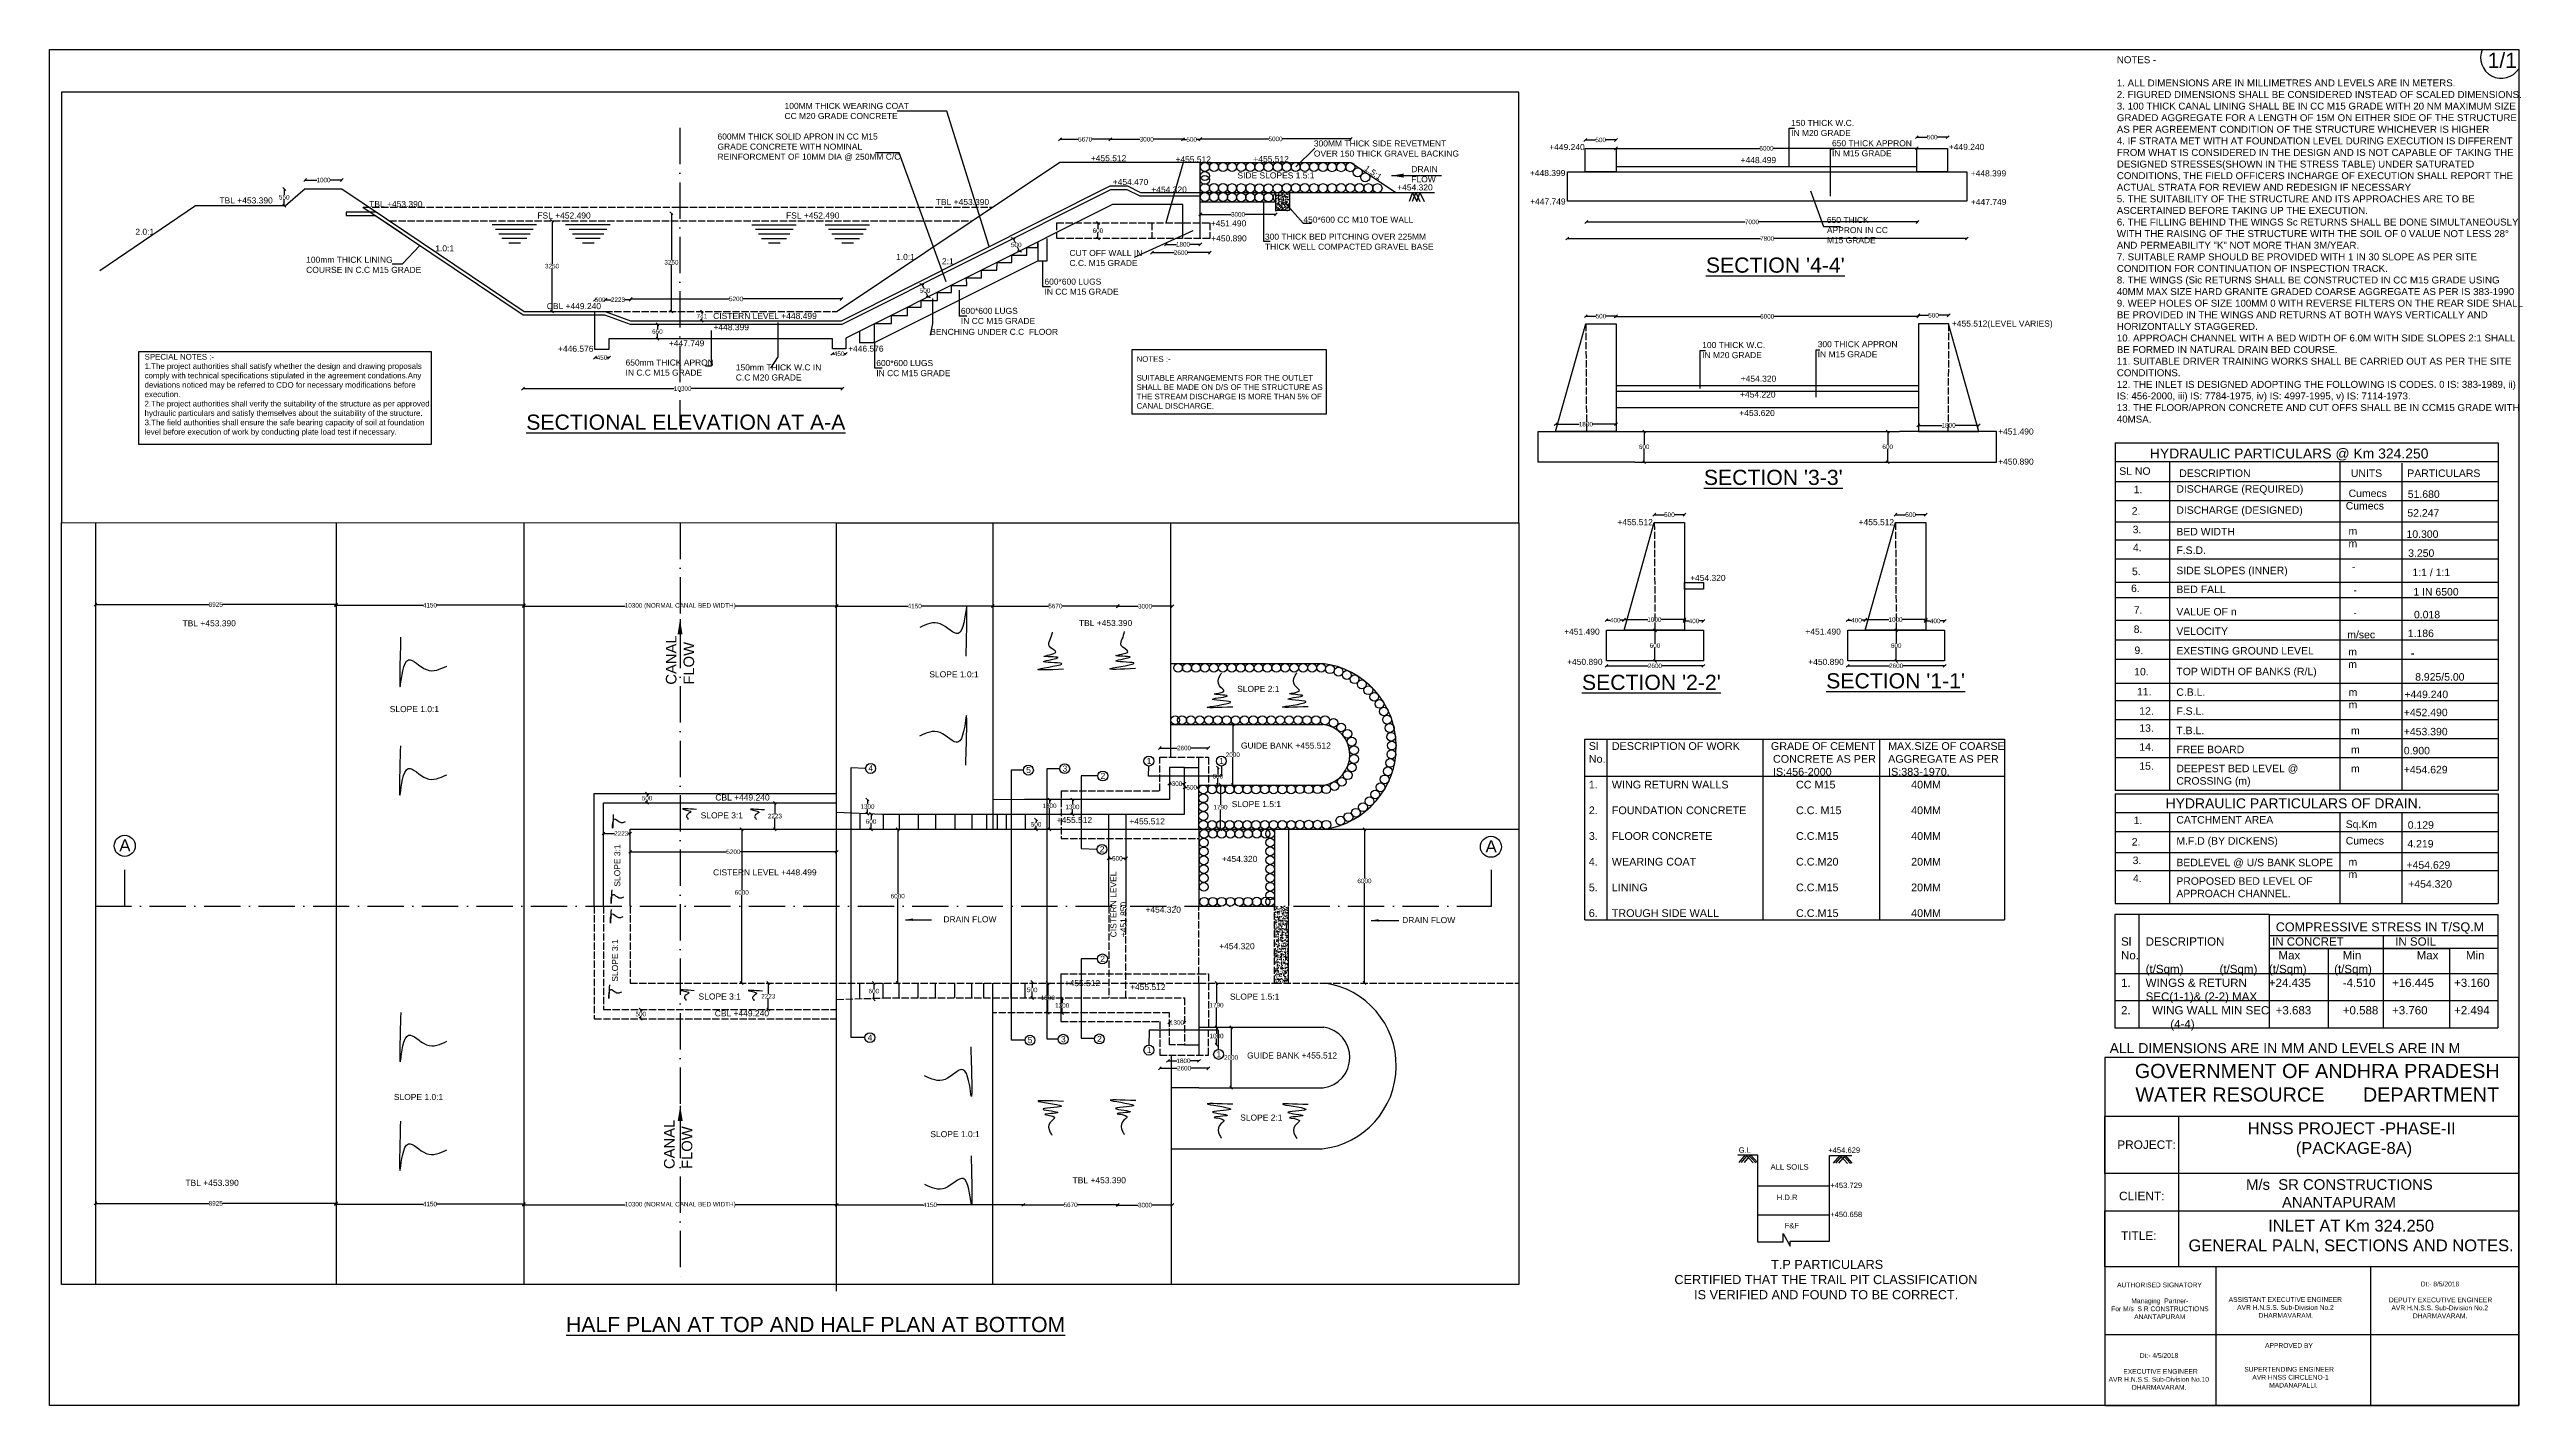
# Model space of a CAD drawing. Header units: millimetres. Extents: x 5124 to 3345995, y 2311 to 45968829.
# Drawn here: x 3264271 to 3345995, y 45924010 to 45968829 of the extents above; entities outside this region: 3.
import ezdxf

# ---------------------------------------------------------------- set-up
doc = ezdxf.new("R2010")
doc.units = ezdxf.units.MM
doc.header["$MEASUREMENT"] = 0
doc.linetypes.add('ACAD_ISO02W100', pattern=[15, 12, -3])
doc.linetypes.add('ACAD_ISO10W100', pattern=[18, 12, -3, 0, -3])
for name, color, linetype in [('DIMENSION', 7, 'Continuous'), ('DRAWING', 7, 'Continuous'), ('TEXT', 7, 'Continuous')]:
    doc.layers.add(name, color=color, linetype=linetype)
doc.styles.get("Standard").update_dxf_attribs({"font": 'arial.ttf', "height": 150})
doc.dimstyles.get("Standard").update_dxf_attribs({"dimtxt": 200, "dimasz": 110, "dimexe": 0.18, "dimexo": 0.0625, "dimgap": 0.09, "dimtad": 0, "dimtih": 1, "dimtoh": 1, "dimdec": 0, "dimzin": 0, "dimdsep": 46, "dimtxsty": 'Standard', "dimblk": 'OBLIQUE', "dimcen": 0.09, "dimse1": 1, "dimse2": 1, "dimadec": 0, "dimazin": 0, "dimtfac": 1, "dimtdec": 0, "dimtofl": 0, "dimtmove": 0, "dimatfit": 3, "dimfxl": 1, "dimtolj": 1, "dimtzin": 0, "dimarcsym": 0})
pattern_1 = [(50, (0, 0), (179.31504565, -15.68803375), [18.75, -206.25]), (355, (0, 0), (-34.6878334, 188.0480334), [15, -165]), (100.4514, (14.94, -1.3), (144.6273454, 172.3598855), [15.9350475, -175.285528]), (46.1842, (0, 50), (266.8102622, -41.3797536), [28.125, -309.375]), (96.6356, (22.23, 46.55), (233.6656764, 243.5294677), [23.902572, -262.92825]), (351.1842, (0, 50), (233.6654863, 243.5296502), [22.5, -247.5]), (21, (25, 37.5), (149.22676303, -100.65472267), [18.75, -206.25]), (326, (25, 37.5), (60.828833, 181.28751126), [15, -165]), (71.4514, (37.44, 29.11), (210.05565715, 80.6326242), [15.9350475, -175.285528]), (37.5, (0, 0), (3.03996383, 83.22346346), [0, -163, 0, -167.5, 0, -165.625]), (7.5, (0, 0), (65.76738436, 98.60292797), [0, -95.5, 0, -159.25, 0, -63.125]), (327.5, (-55.75, 0), (133.45560904, -5.63871793), [0, -62.5, 0, -195, 0, -258.75]), (317.5, (-80.75, 0), (145.79654234, 25.02624558), [0, -81.25, 0, -129.5, 0, -183.75])]

msp = doc.modelspace()

# ---------------------------------------------------------------- texts
at = {"layer": 'TEXT', "color": 7}
for s, p in [("%%USECTION '4-4'", (3319010.1, 45961451.8)), ('%%USECTIONAL ELEVATION AT A-A', (3280027.2, 45956261.1)), ("%%USECTION '3-3'", (3318942.5, 45954435.3)), ("%%USECTION '2-2'", (3314913.9, 45947660.7)), ("%%USECTION '1-1'", (3322984.8, 45947712.2)), ('%%UHALF PLAN AT TOP AND HALF PLAN AT BOTTOM', (3281340.3, 45926437.6))]:
    msp.add_text(s, height=501.297, dxfattribs=at).set_placement(p)
at = {"layer": 'TEXT'}
for s, p in [('G.L', (3320091.9, 45932363.7)), ('+454.629', (3323050.8, 45932361)), ('ALL SOILS', (3321145.4, 45931806.4)), ('H.D.R', (3321351.4, 45930799.7)), ('+453.729', (3323117, 45931198.8)), ('F&F', (3321610.5, 45929867.8)), ('+450.658', (3323117, 45930237.9))]:
    msp.add_text(s, height=180, dxfattribs=at).set_placement(p)
at = {"layer": 'TEXT', "color": 5}
msp.add_text('D.L.R.B @ KM 134.402-1', height=230, dxfattribs=at).set_placement((308082.8, 114156.4))
at = {"layer": 'TEXT', "attachment_point": 1}
for s, insert, char_height, width in [('NOTES - \\P\\P1. ALL DIMENSIONS ARE IN MILLIMETRES AND LEVELS ARE IN METERS. \\P2. FIGURED DIMENSIONS SHALL BE CONSIDERED INSTEAD OF SCALED DIMENSIONS. \\P3. 100 THICK CANAL LINING SHALL BE IN CC M15 GRADE WITH 20 NM MAXIMUM SIZE GRADED AGGREGATE FOR A LENGTH OF 15M ON EITHER SIDE OF THE STRUCTURE AS PER AGREEMENT CONDITION OF THE STRUCTURE WHICHEVER IS HIGHER \\P4. IF STRATA MET WITH AT FOUNDATION LEVEL DURING EXECUTION IS DIFFERENT FROM WHAT IS CONSIDERED IN THE DESIGN AND IS NOT CAPABLE OF TAKING THE DESIGNED STRESSES(SHOWN IN THE STRESS TABLE) UNDER SATURATED CONDITIONS, THE FIELD OFFICERS INCHARGE OF EXECUTION SHALL REPORT THE ACTUAL STRATA FOR REVIEW AND REDESIGN IF NECESSARY \\P5. THE SUITABILITY OF THE STRUCTURE AND ITS APPROACHES ARE TO BE ASCERTAINED BEFORE TAKING UP THE EXECUTION. \\P6. THE FILLING BEHIND THE WINGS Sc RETURNS SHALL BE DONE SIMULTANEOUSLY WITH THE RAISING OF THE STRUCTURE WITH THE SOIL OF 0 VALUE NOT LESS 28° AND PERMEABILITY "K" NOT MORE THAN 3M/YEAR. \\P7. SUITABLE RAMP SHOULD BE PROVIDED WITH 1 IN 30 SLOPE AS PER SITE CONDITION FOR CONTINUATION OF INSPECTION TRACK. \\P8. THE WINGS (Sic RETURNS SHALL BE CONSTRUCTED IN CC M15 GRADE USING 40MM MAX SIZE HARD GRANITE GRADED COARSE AGGREGATE AS PER IS 383-1990 \\P9. WEEP HOLES OF SIZE 100MM 0 WITH REVERSE FILTERS ON THE REAR SIDE SHALL BE PROVIDED IN THE WINGS AND RETURNS AT BOTH WAYS VERTICALLY AND HORIZONTALLY STAGGERED. \\P10. APPROACH CHANNEL WITH A BED WIDTH OF 6.0M WITH SIDE SLOPES 2:1 SHALL BE FORMED IN NATURAL DRAIN BED COURSE. \\P11. SUITABLE DRIVER TRAINING WORKS SHALL BE CARRIED OUT AS PER THE SITE CONDITIONS. \\P12. THE INLET IS DESIGNED ADOPTING THE FOLLOWING IS CODES. 0 IS: 383-1989, ii) IS: 456-2000, iii) IS: 7784-1975, iv) IS: 4997-1995, v) IS: 7114-1973. \\P13. THE FLOOR/APRON CONCRETE AND CUT OFFS SHALL BE IN CCM15 GRADE WITH 40MSA. ', (3332588.1, 45968605), 229.8755, 13513.872), ('1/1', (3344840, 45968720.1), 500, 634.796), ('100MM THICK WEARING COAT CC M20 GRADE CONCRETE', (3288562, 45967063.5), 200, 4268.583), ('600MM THICK SOLID APRON IN CC M15 GRADE CONCRETE WITH NOMINAL REINFORCMENT OF 10MM DIA @ 250MM C/C', (3286346.6, 45966051.5), 200, 6318.671), ('150 THICK W.C. IN M20 GRADE', (3321827, 45966501.1), 200, 2375.943), (' +455.512', (3298606.3, 45965334.5), 200, 1904.27), (' +455.512', (3301402.4, 45965296.2), 200, 1904.27), (' +455.512', (3303976.4, 45965306), 200, 1904.27), ('300MM THICK SIDE REVETMENT OVER 150 THICK GRAVEL BACKING', (3306054.1, 45965822.4), 200, 4921.815), ('+449.240', (3313831.3, 45965702.6), 200, 2497.634), ('+448.499', (3320156.5, 45965272.6), 200, 2497.634), ('650 THICK APPRON \\PIN M15 GRADE', (3323176.5, 45965830), 200, 3003.449), ('+449.240', (3327037.1, 45965708.8), 200, 2497.634), (' +454.470', (3299330.2, 45964548.4), 200, 1239.381), (' +454.320', (3300605.2, 45964298.5), 200, 1239.381), ('SIDE SLOPES 1.5:1', (3303528.2, 45964765.6), 200, 2497.634), (' +454.320', (3308730.5, 45964369.8), 200, 1239.381), ('DRAIN \\PFLOW', (3309275.1, 45964973.2), 200, 4921.815), ('+448.399', (3313193.1, 45964846.2), 200, 2497.634), ('+448.399', (3327759.6, 45964832.7), 200, 2497.634), ('TBL +453.390', (3269887.3, 45963939.4), 200, 1904.27), ('TBL +453.390', (3274836.5, 45963819.2), 200, 1904.27), ('FSL +452.490', (3280393.7, 45963440.9), 200, 1904.27), ('FSL +452.490', (3288611.6, 45963441.1), 200, 1904.27), ('TBL +453.390', (3293560.8, 45963887.3), 200, 1904.27), ('+447.749', (3313199.7, 45963903.2), 200, 2497.634), ('+447.749', (3327766.2, 45963889.7), 200, 2497.634), ('2.0:1', (3267110.2, 45962902.8), 200, 572.123), (' +451.490', (3302570.3, 45963179.5), 200, 1904.27), (' +450.890', (3302584.2, 45962685.7), 200, 1904.27), ('300 THICK BED PITCHING OVER 225MM THICK WELL COMPACTED GRAVEL BASE', (3304438, 45962742.4), 200, 5560.663), ('450*600 CC M10 TOE WALL', (3305709.1, 45963302.3), 200, 3985.749), ('650 THICK APPRON IN CC M15 GRADE', (3323007.1, 45963293.2), 200, 2618.644), ('100mm THICK LINING COURSE IN C.C M15 GRADE', (3272753.9, 45961978.1), 200, 3937.409), ('1.0:1', (3277021.1, 45962355.2), 200, 572.123), ('1.0:1', (3292247.1, 45962072), 200, 572.123), ('2:1', (3293764.7, 45961930.5), 200, 572.123), ('CUT OFF WALL IN C.C. M15 GRADE', (3297977.9, 45962203.8), 200, 2829.567), ('600*600 LUGS\\PIN CC M15 GRADE', (3297150.7, 45961256), 200, 2439.926), ('CBL +449.240', (3280703.9, 45960446.8), 200, 1904.27), ('600*600 LUGS\\PIN CC M15 GRADE', (3294390.1, 45960289.8), 200, 2439.926), ('CISTERN LEVEL +448.499', (3286203.2, 45960121.8), 200, 3413.187), (' +448.399', (3286136.4, 45959748.9), 200, 1904.27), ('BENCHING UNDER C.C  FLOOR', (3293378.3, 45959595.1), 200, 4220.827), ('+455.512(LEVEL VARIES)', (3327137.4, 45959870.4), 200, 3448.643), ('SPECIAL NOTES :- \\P1.The project authorities shall satisfy whether the design and drawing proposals comply with technical specifications stipulated in the agreement condations.Any deviations noticed may be referred to CDO for necessary modifications before execution.\\P2.The project authorities shall verify the suitability of the structure as per approved hydraulic particulars and satisfy themselves about the suitability of the structure.\\P3.The field authorities shall ensure the safe bearing capacity of soil at foundation level before execution of work by conducting plate load test if necessary.', (3267415.1, 45958766), 186.0481, 9576.777), (' +446.576', (3280996.6, 45959035.7), 200, 1904.27), ('650mm THICK APRON IN C.C M15 GRADE', (3283307.7, 45958581.9), 200, 3088.355), (' +447.749', (3284661.9, 45959218.3), 200, 1904.27), (' +446.576', (3290584.4, 45959041.1), 200, 1904.27), ('600*600 LUGS\\PIN CC M15 GRADE', (3291593.4, 45958564.6), 200, 2439.926), ('NOTES :- \\P\\PSUITABLE ARRANGEMENTS FOR THE OUTLET SHALL BE MADE ON D/S OF THE STRUCTURE AS THE STREAM DISCHARGE IS MORE THAN 5% OF CANAL DISCHARGE.', (3300195, 45958691.3), 186.0481, 6451.305), ('100 THICK W.C. IN M20 GRADE', (3318886.5, 45959159.7), 200, 2375.943), ('300 THICK APPRON \\PIN M15 GRADE', (3322703.2, 45959188.8), 200, 3003.449), ('150mm THICK W.C IN C.C M20 GRADE', (3286951.3, 45958421.3), 200, 3088.355), ('+454.320', (3320159.8, 45958047.7), 200, 2497.634), ('+453.620', (3320112.4, 45956914.2), 200, 2497.634), ('+454.220', (3320138, 45957525.4), 200, 2497.634), ('+451.490', (3328667.3, 45956301.9), 200, 2497.634), ('+450.890', (3328667.3, 45955307.5), 200, 2497.634), ('\\PHYDRAULIC PARTICULARS @ Km 324.250', (3333679.2, 45956188.7), 329.199, 14000.535), (' SL NO', (3332572.4, 45955017.4), 246.9, 1820.488), ('DISCHARGE (REQUIRED)', (3334555.4, 45954428), 246.899, 6884.418), (' DESCRIPTION ', (3334555.4, 45954947.6), 246.899, 4207.841), ('UNITS', (3340321.3, 45954947.6), 246.9, 1638.629), ('PARTICULARS', (3342186.9, 45954947.6), 246.899, 3924.79), ('2.', (3333081.2, 45953700.7), 246.9, 364.481), ('1.', (3333144.5, 45954407.6), 246.9, 364.481), ('DISCHARGE (DESIGNED)', (3334555.4, 45953728.9), 246.899, 6852.905), (' Cumecs \\PCumecs \\P ', (3340151.9, 45954282.2), 246.9, 1540.269), ('\\P52.247', (3342190.6, 45954046.7), 246.9, 1681.251), ('51.680', (3342202.4, 45954255.8), 246.9, 1358.889), ('+455.512', (3316084.4, 45953306.5), 200, 2497.634), ('+455.512', (3324055, 45953306.5), 200, 2497.634), ('3.', (3333112.1, 45953087), 246.9, 364.481), ('BED WIDTH', (3334555.4, 45953016.2), 246.9, 3116.63), ('m \\Pm ', (3340244.1, 45953036.8), 246.9, 290.34), ('10.300', (3342161.5, 45952934.5), 246.9, 899.268), ('4.', (3333121, 45952490.1), 246.9, 364.481), ('F.S.D.', (3334555.4, 45952402.1), 246.9, 1521.783), ('3.250', (3342216.8, 45952307), 246.9, 1129.079), ('+454.320', (3318487, 45951463.5), 200, 2497.634), ('5.', (3333088, 45951702), 246.9, 364.481), ('SIDE SLOPES (INNER)', (3334555.4, 45951732.5), 246.899, 25092.525), ('-', (3340355.8, 45951851.9), 246.9, 290.34), ('1:1 / 1:1', (3342356.7, 45951671.4), 246.9, 1809.316), ('6.', (3333057.9, 45951141.7), 246.9, 364.481), ('7.', (3333146.2, 45950425.8), 246.9, 364.481), ('VALUE OF n', (3334555.4, 45950369.9), 246.9, 3259.132), ('BED FALL', (3334555.4, 45951109.5), 246.9, 2635.862), ('-', (3340408.8, 45951087.3), 246.9, 290.34), ('1 IN 6500', (3342387.8, 45951027.7), 246.9, 1727.111), ('TBL +453.390', (3268668.3, 45949964.4), 200, 1904.27), ('TBL +453.390', (3298288.7, 45949972.4), 200, 1904.27), ('+451.490', (3314325.4, 45949688.5), 200, 2497.634), ('+451.490', (3322296, 45949688.5), 200, 2497.634), ('8.', (3333146.2, 45949790.6), 246.9, 364.481), ('VELOCITY', (3334555.4, 45949724.6), 246.9, 2817.684), ('m/sec', (3340203, 45949613), 246.9, 1070.97), ('-', (3340408.8, 45950334.4), 246.9, 290.34), ('1.186', (3342203.9, 45949655.2), 246.9, 1130.087), (' 0.018 \\P', (3342311.9, 45950274.8), 246.9, 1130.693), ('9.', (3333169.8, 45949095.2), 246.9, 364.481), ('EXESTING GROUND LEVEL', (3334555.4, 45949079.2), 246.899, 6479.701), ('m \\Pm ', (3340234.7, 45949046.3), 246.9, 290.34), ('-', (3342304.8, 45949009.7), 246.9, 1129.079), ('-', (3342309.7, 45948992.2), 246.9, 1831.02), ('SLOPE 1.0:1', (3293347.1, 45948276.7), 200, 2497.634), ('+450.890', (3314421.7, 45948688.6), 200, 2497.634), ('+450.890', (3322392.2, 45948688.6), 200, 2497.634), ('10.', (3333162.2, 45948389.2), 246.9, 364.481), ('TOP WIDTH OF BANKS (R/L)', (3334555.4, 45948394.5), 246.899, 7644.612), (' 8.925/5.00 ', (3342351.1, 45948215.2), 246.899, 2048.119), ('SLOPE 1.0:1', (3275515.2, 45947127.7), 200, 2497.634), ('SLOPE 2:1', (3303519.2, 45947795.6), 200, 1904.27), ('11.', (3333253.8, 45947728.1), 246.9, 364.481), ('12.', (3333330.1, 45947089.6), 246.9, 364.481), ('C.B.L.', (3334555.4, 45947713), 246.9, 1508.955), ('F.S.L.', (3334555.4, 45947085.6), 246.9, 1426.968), ('m \\Pm ', (3340247.6, 45947709.2), 246.9, 290.34), ('+449.240', (3342088.8, 45947637.3), 246.9, 1831.02), ('13.', (3333331.3, 45946525.7), 246.9, 364.481), ('T.B.L.', (3334555.4, 45946444.7), 246.9, 1460.432), ('m ', (3340328.7, 45946441), 246.9, 496.612), ('\\P+452.490', (3342071.5, 45947452.2), 246.9, 1831.02), ('+453.390', (3342071.5, 45946406.8), 246.9, 1831.02), ('GUIDE BANK +455.512', (3303643.2, 45945922.7), 200, 2977.256), ('{\\H1.3398x;Sl^IDESCRIPTION OF WORK^I       GRADE OF CEMENT ^IMAX.SIZE OF COARSE\\PNo.^I^I^I^I^I^I^I^I\\H0.99998x;CONCRETE AS PER ^IAGGREGATE AS PER\\P^I^I^I^I^I^I^I^IIS:456-2000^I^I^IIS:383-1970.\\P1.^IWING RETURN WALLS ^I^I^ICC M15^I^I^I^I40MM\\P^I\\P2.^IFOUNDATION CONCRETE^I^I^IC.C. M15^I^I^I^I40MM\\P\\P3.^IFLOOR CONCRETE^I^I^I^IC.C.M15^I^I^I^I40MM\\P\\P4.^IWEARING COAT^I^I^I^I^IC.C.M20^I^I^I^I20MM\\P\\P5.^ILINING^I^I^I^I^I^I^IC.C.M15^I^I^I^I20MM\\P\\P6.^ITROUGH SIDE WALL^I^I^I^IC.C.M15^I^I^I^I40MM}', (3315139.1, 45945933.9), 190.196, 13719.853), ('14.', (3333331.3, 45945898.3), 246.9, 364.481), ('FREE BOARD', (3334555.4, 45945817.3), 246.9, 3745.582), ('m ', (3340328.7, 45945813.6), 246.9, 496.612), ('0.900', (3342071.5, 45945779.4), 246.9, 1831.02), ('4', (3291332.1, 45945170), 200, 4502.224), ('5', (3296546.7, 45945113.8), 200, 4502.224), ('3', (3297747.4, 45945161.5), 200, 4502.224), ('2', (3299006.1, 45944920.2), 200, 4502.224), ('1', (3300529, 45945413.9), 200, 4502.224), ('1', (3302922.8, 45945413.7), 200, 4502.224), ('15.', (3333331.3, 45945270.9), 246.9, 364.481), ('DEEPEST BED LEVEL @ CROSSING (m)', (3334555.4, 45945189.9), 246.899, 4830.716), ('m ', (3340328.7, 45945186.2), 246.9, 496.612), ('+454.629', (3342071.5, 45945152.1), 246.9, 1831.02), ('CBL +449.240', (3286275.9, 45944206.7), 200, 1904.27), ('SLOPE 1.5:1', (3303338.6, 45943988), 200, 1904.27), ('\\PHYDRAULIC PARTICULARS OF DRAIN.', (3334200.4, 45944625.5), 329.199, 14000.535), ('SLOPE 3:1', (3285791.1, 45943615.2), 200, 1904.27), ('+455.512', (3297553.6, 45943460.6), 200, 4502.224), ('+455.512', (3299956.1, 45943418.9), 200, 4502.224), ('1.', (3333144.5, 45943472.8), 246.9, 364.481), ('CATCHMENT AREA', (3334555.4, 45943493.3), 246.899, 6884.418), ('Sq.Km \\P ', (3340151.9, 45943347.4), 246.9, 1540.269), ('0.129', (3342202.4, 45943321.1), 246.9, 1358.889), ('A', (3266577.6, 45942723.3), 400, 4502.224), ('2', (3298977.6, 45942494.2), 200, 4502.224), ('+454.320', (3303013.4, 45942176.5), 200, 4502.224), ('A', (3311725.3, 45942690.8), 400, 4502.224), ('2.', (3333081.2, 45942765.9), 246.9, 364.481), ('M.F.D (BY DICKENS)', (3334555.4, 45942794.2), 246.899, 6852.905), ('Cumecs ', (3340151.9, 45942800), 246.9, 1540.269), ('\\P4.219', (3342190.6, 45943112), 246.9, 1681.251), ('CISTERN LEVEL +448.499', (3286198.9, 45941730.4), 200, 4502.224), ('3.', (3333112.1, 45942152.3), 246.9, 364.481), ('4.', (3333121, 45941555.3), 246.9, 364.481), ('PROPOSED BED LEVEL OF APPROACH CHANNEL.', (3334555.4, 45941467.4), 246.899, 5236.783), ('BEDLEVEL @ U/S BANK SLOPE', (3334555.4, 45942081.5), 246.899, 5869.609), ('m \\Pm ', (3340244.1, 45942102.1), 246.9, 290.34), ('+454.629', (3342161.5, 45941999.7), 246.9, 899.268), ('+454.320', (3342216.8, 45941372.3), 246.9, 1129.079), ('DRAIN FLOW', (3293811.5, 45940182.4), 200, 4502.224), ('+454.320', (3300488.2, 45940499.4), 200, 4502.224), ('DRAIN FLOW', (3308971.5, 45940154.4), 200, 4502.224), ('{\\H1.4574x; ^I^I^I^I^I^I  COMPRESSIVE STRESS IN T/SQ.M\\P\\H0.91933x;Sl^IDESCRIPTION^I^I IN CONCRET^I^I IN SOIL^I^I^I^I\\PNo.^I^I^I^I^I^I   Max^I^IMin^I^I^IMax^I^IMin^I^I^I^I^I^I^I^I  ^I^I^I^I^I^I(t/Sqm)^I^I(t/Sqm)^I(t/Sqm)^I     (t/Sqm)\\P\\H0.9999x;1.^IWINGS & RETURN\\H1.0001x;^I+24.435^I^I-4.510^I+16.445^I    +3.160^I^I\\P ^ISEC(1-1)& (2-2) MAX\\P\\H0.9999x;2.^I  WING WALL MIN SEC  \\H1.0001x;+3.683^I^I+0.588^I+3.760^I    +2.494^I^I\\P ^I^I(4-4)}', (3332727, 45939977.4), 203.5203, 18202.576), ('+454.320', (3302925.8, 45939292.2), 200, 4502.224), ('2', (3298994.4, 45938873.8), 200, 4502.224), ('SLOPE 3:1', (3285720.9, 45937628.9), 200, 1904.27), ('+455.512', (3297817.8, 45938070.9), 200, 4502.224), ('+455.512', (3299980.8, 45937942.5), 200, 4502.224), ('SLOPE 1.5:1', (3303282.1, 45937625.9), 200, 1904.27), ('CBL +449.240', (3286256.1, 45937071.5), 200, 1904.27), ('4', (3291309.6, 45936271.5), 200, 4502.224), ('5', (3296599.8, 45936186.2), 200, 4502.224), ('3', (3297696.6, 45936217.5), 200, 4502.224), ('2', (3298890.3, 45936228.6), 200, 4502.224), ('1', (3300530, 45935859.8), 200, 4502.224), ('1', (3302833.2, 45935719.5), 200, 4502.224), ('GUIDE BANK +455.512', (3303847.1, 45935679.3), 200, 2977.256), ('ALL DIMENSIONS ARE IN MM AND LEVELS ARE IN M', (3332349.5, 45935987.8), 330.32, 11787.93), ('SLOPE 1.0:1', (3275651.9, 45934307.4), 200, 2497.634), ('SLOPE 2:1', (3303618.9, 45933627.5), 200, 1904.27), ('SLOPE 1.0:1', (3293380.5, 45933080), 200, 2497.634), ('PROJECT:', (3332602.5, 45932772), 280.17, 2614.08), ('TBL +453.390', (3298080.9, 45931556.5), 200, 1904.27), ('TBL +453.390', (3268764.4, 45931470), 200, 1904.27), ('CLIENT:', (3332661.8, 45931076.3), 280.17, 2614.08), ('\\pi1434.2;M/s  SR CONSTRUCTIONS \\P\\pi2622.6;ANANTAPURAM', (3335424.1, 45931490.6), 351.716, 8975.386), ('\\pi3351;INLET AT Km 324.250\\P\\pi717.66;GENERAL PALN, SECTIONS AND NOTES.', (3334238.5, 45930148.6), 389.973, 12105.823), ('TITLE:', (3332726.3, 45929763.3), 280.17, 1519.252), ('\\pi3486.9; T.P PARTICULARS\\P\\pi406.82;CERTIFIED THAT THE TRAIL PIT CLASSIFICATION\\P\\pi1057.4;IS VERIFIED AND FOUND TO BE CORRECT.', (3317560.8, 45928823.4), 300, 10771.151), ('\\pi2556.4;AUTHORISED SIGNATORY\\P\\pi3956.7;\\P\\pi3025.6;Managing  Partner-\\P\\pi2362.4;For M/s  S R CONSTRUCTIONS\\P\\pi3120.6;ANANTAPURAM', (3330040.5, 45928074.7), 157.659, 7913.382), ('\\pi3956.7;\\P\\P\\pi2085.6;ASSISTANT EXECUTIVE ENGINEER\\P\\pi2365.2;AVR H.N.S.S. Sub-Division No.2\\P\\pi3075.3;DHARMAVARAM.', (3334198, 45928118), 157.659, 7913.382), ('\\pi3333.4;Dt:- 8/5/2018\\P\\pi3956.7;\\P\\pi2220.2; DEPUTY EXECUTIVE ENGINEER\\P\\pi2365.2;AVR H.N.S.S. Sub-Division No.2\\P\\pi3075.3;DHARMAVARAM.', (3339296.9, 45928105.7), 157.659, 7913.382), ('\\pi3168.1;APPROVED BY\\P\\pi3956.7;\\P\\pi3895.5;  \\P\\pi2482.3;SUPERTENDING ENGINEER                \\P\\pi2685.7; AVR HNSS CIRCLENO-1\\P\\pi0;                                                      MADANAPALLI.', (3334319.3, 45926074.3), 157.659, 7913.382), ('\\pi3333.4;Dt:- 4/5/2018\\P\\pi3956.7;\\P\\pi2666.9;  EXECUTIVE ENGINEER\\P\\pi2303.4;AVR H.N.S.S. Sub-Division No.10\\P\\pi3075.3;DHARMAVARAM.', (3330012.6, 45925741.9), 157.659, 7913.382)]:
    msp.add_mtext(s, dxfattribs=dict(at, insert=insert, char_height=char_height, width=width))
for s, insert, char_height, width, rotation in [('1.5:1', (3307814.4, 45965023.1), 200, 572.123, 325.291585), ('CANAL FLOW', (3284640.2, 45947834.1), 350, 1904.27, 90), ('SLOPE 3:1', (3282933.6, 45941158.9), 200, 1904.27, 90), ('CISTERN LEVEL +451.850', (3299330.5, 45939485.2), 200, 2319.634, 90), ('SLOPE 3:1', (3282858.5, 45938019.5), 200, 1904.27, 90), ('CANAL FLOW', (3284579.6, 45931826.4), 350, 1904.27, 90)]:
    msp.add_mtext(s, dxfattribs=dict(at, insert=insert, char_height=char_height, width=width, rotation=rotation))
at = {"layer": 'TEXT', "color": 7, "width": 13345.844, "attachment_point": 5}
for s, insert, char_height in [('GOVERNMENT OF ANDHRA PRADESH\\PWATER RESOURCE       DEPARTMENT', (3339212, 45934674.7), 467.967), ('HNSS PROJECT -PHASE-II\\P (PACKAGE-8A)', (3340349.2, 45932787.9), 389.973)]:
    msp.add_mtext(s, dxfattribs=dict(at, insert=insert, char_height=char_height))

# ---------------------------------------------------------------- blocks, each defined once
blk = doc.blocks.new('_Oblique')
at = {"color": 0, "linetype": 'ByBlock', "lineweight": -2}
blk.add_line((-0.5, -0.5), (0.5, 0.5), dxfattribs=at)
blk = doc.blocks.new('*D31')
at = {"layer": 'Defpoints', "color": 0, "transparency": 16777216}
for p in [(3273933, 45964513), (3272720, 45964220), (3273933, 45964220)]:
    blk.add_point(p, dxfattribs=at)
at = {"layer": 'DIMENSION', "color": 0, "lineweight": -2, "transparency": 16777216}
for p, q in [((3272720, 45964513), (3273110, 45964513)), ((3273933, 45964513), (3273544, 45964513))]:
    blk.add_line(p, q, dxfattribs=at)
at = {"layer": 'DIMENSION', "color": 0, "lineweight": -2, "transparency": 16777216, "xscale": 95, "yscale": 95, "zscale": 95, "rotation": 180}
blk.add_blockref('_Oblique', (3272720, 45964513), dxfattribs=at)
at = {"layer": 'DIMENSION', "color": 0, "lineweight": -2, "transparency": 16777216, "xscale": 95, "yscale": 95, "zscale": 95}
blk.add_blockref('_Oblique', (3273933, 45964513), dxfattribs=at)
at = {"layer": 'DIMENSION', "color": 0, "transparency": 16777216, "insert": (3273327, 45964513), "char_height": 150, "attachment_point": 5}
blk.add_mtext('\\A1;1000', dxfattribs=at)
blk = doc.blocks.new('*D32')
at = {"layer": 'Defpoints', "color": 0, "transparency": 16777216}
for p in [(3280652, 45963165), (3280878, 45963165), (3280477, 45960170)]:
    blk.add_point(p, dxfattribs=at)
at = {"layer": 'DIMENSION', "color": 0, "lineweight": -2, "transparency": 16777216}
for p, q in [((3280878, 45963165), (3280878, 45961744)), ((3280878, 45960170), (3280878, 45961591))]:
    blk.add_line(p, q, dxfattribs=at)
at = {"layer": 'DIMENSION', "color": 0, "lineweight": -2, "transparency": 16777216, "xscale": 95, "yscale": 95, "zscale": 95}
for p, rotation in [((3280878, 45963165), 90), ((3280878, 45960170), 270)]:
    blk.add_blockref('_Oblique', p, dxfattribs=dict(at, rotation=rotation))
at = {"layer": 'DIMENSION', "color": 0, "transparency": 16777216, "insert": (3280878, 45961667), "char_height": 150, "attachment_point": 5}
blk.add_mtext('\\A1;3250', dxfattribs=at)
blk = doc.blocks.new('*D33')
at = {"layer": 'Defpoints', "color": 0, "transparency": 16777216}
for p in [(3282298, 45960554), (3282298, 45960170), (3282637, 45960170)]:
    blk.add_point(p, dxfattribs=at)
at = {"layer": 'DIMENSION', "color": 0, "lineweight": -2, "transparency": 16777216}
for p, q in [((3282298, 45960554), (3282302, 45960554)), ((3282637, 45960554), (3282633, 45960554))]:
    blk.add_line(p, q, dxfattribs=at)
at = {"layer": 'DIMENSION', "color": 0, "lineweight": -2, "transparency": 16777216, "xscale": 95, "yscale": 95, "zscale": 95, "rotation": 180}
blk.add_blockref('_Oblique', (3282298, 45960554), dxfattribs=at)
at = {"layer": 'DIMENSION', "color": 0, "lineweight": -2, "transparency": 16777216, "xscale": 95, "yscale": 95, "zscale": 95}
blk.add_blockref('_Oblique', (3282637, 45960554), dxfattribs=at)
at = {"layer": 'DIMENSION', "color": 0, "transparency": 16777216, "insert": (3282468, 45960554), "char_height": 150, "attachment_point": 5}
blk.add_mtext('\\A1;500', dxfattribs=at)
blk = doc.blocks.new('*D34')
at = {"layer": 'Defpoints', "color": 0, "transparency": 16777216}
for p in [(3284362, 45959745), (3284362, 45959745), (3284362, 45959265)]:
    blk.add_point(p, dxfattribs=at)
at = {"layer": 'DIMENSION', "color": 0, "lineweight": -2, "transparency": 16777216}
for p, q in [((3284362, 45959745), (3284362, 45959582)), ((3284362, 45959265), (3284362, 45959428))]:
    blk.add_line(p, q, dxfattribs=at)
at = {"layer": 'DIMENSION', "color": 0, "lineweight": -2, "transparency": 16777216, "xscale": 95, "yscale": 95, "zscale": 95}
for p, rotation in [((3284362, 45959745), 90), ((3284362, 45959265), 270)]:
    blk.add_blockref('_Oblique', p, dxfattribs=dict(at, rotation=rotation))
at = {"layer": 'DIMENSION', "color": 0, "transparency": 16777216, "insert": (3284362, 45959505), "char_height": 150, "attachment_point": 5}
blk.add_mtext('\\A1;650', dxfattribs=at)
blk = doc.blocks.new('*D35')
at = {"layer": 'Defpoints', "color": 0, "transparency": 16777216}
for p in [(3285830, 45960170), (3285830, 45960170), (3285830, 45959858)]:
    blk.add_point(p, dxfattribs=at)
at = {"layer": 'DIMENSION', "color": 0, "lineweight": -2, "transparency": 16777216}
for p, q in [((3285830, 45960170), (3285830, 45960089)), ((3285830, 45959858), (3285830, 45959939))]:
    blk.add_line(p, q, dxfattribs=at)
at = {"layer": 'DIMENSION', "color": 0, "lineweight": -2, "transparency": 16777216, "xscale": 95, "yscale": 95, "zscale": 95}
for p, rotation in [((3285830, 45960170), 90), ((3285830, 45959858), 270)]:
    blk.add_blockref('_Oblique', p, dxfattribs=dict(at, rotation=rotation))
at = {"layer": 'DIMENSION', "color": 0, "transparency": 16777216, "insert": (3285830, 45960014), "char_height": 150, "attachment_point": 5}
blk.add_mtext('\\A1;741', dxfattribs=at)
blk = doc.blocks.new('*D36')
at = {"layer": 'Defpoints', "color": 0, "transparency": 16777216}
for p in [(3282298, 45958910), (3282759, 45958910), (3282759, 45958644)]:
    blk.add_point(p, dxfattribs=at)
at = {"layer": 'DIMENSION', "color": 0, "lineweight": -2, "transparency": 16777216}
for p, q in [((3282298, 45958644), (3282360, 45958644)), ((3282759, 45958644), (3282697, 45958644))]:
    blk.add_line(p, q, dxfattribs=at)
at = {"layer": 'DIMENSION', "color": 0, "lineweight": -2, "transparency": 16777216, "xscale": 95, "yscale": 95, "zscale": 95, "rotation": 180}
blk.add_blockref('_Oblique', (3282298, 45958644), dxfattribs=at)
at = {"layer": 'DIMENSION', "color": 0, "lineweight": -2, "transparency": 16777216, "xscale": 95, "yscale": 95, "zscale": 95}
blk.add_blockref('_Oblique', (3282759, 45958644), dxfattribs=at)
at = {"layer": 'DIMENSION', "color": 0, "transparency": 16777216, "insert": (3282528, 45958644), "char_height": 150, "attachment_point": 5}
blk.add_mtext('\\A1;450', dxfattribs=at)
blk = doc.blocks.new('*D37')
at = {"layer": 'Defpoints', "color": 0, "transparency": 16777216}
for p in [(3290144, 45958931), (3290587, 45958931), (3290587, 45958771)]:
    blk.add_point(p, dxfattribs=at)
at = {"layer": 'DIMENSION', "color": 0, "lineweight": -2, "transparency": 16777216}
for p, q in [((3290144, 45958771), (3290197, 45958771)), ((3290587, 45958771), (3290534, 45958771))]:
    blk.add_line(p, q, dxfattribs=at)
at = {"layer": 'DIMENSION', "color": 0, "lineweight": -2, "transparency": 16777216, "xscale": 95, "yscale": 95, "zscale": 95, "rotation": 180}
blk.add_blockref('_Oblique', (3290144, 45958771), dxfattribs=at)
at = {"layer": 'DIMENSION', "color": 0, "lineweight": -2, "transparency": 16777216, "xscale": 95, "yscale": 95, "zscale": 95}
blk.add_blockref('_Oblique', (3290587, 45958771), dxfattribs=at)
at = {"layer": 'DIMENSION', "color": 0, "transparency": 16777216, "insert": (3290366, 45958771), "char_height": 150, "attachment_point": 5}
blk.add_mtext('\\A1;450', dxfattribs=at)
blk = doc.blocks.new('*D38')
at = {"layer": 'Defpoints', "color": 0, "transparency": 16777216}
for p in [(3284598, 45963418), (3284823, 45963418), (3284597, 45960169)]:
    blk.add_point(p, dxfattribs=at)
at = {"layer": 'DIMENSION', "color": 0, "lineweight": -2, "transparency": 16777216}
for p, q in [((3284823, 45963418), (3284823, 45961870)), ((3284823, 45960169), (3284823, 45961717))]:
    blk.add_line(p, q, dxfattribs=at)
at = {"layer": 'DIMENSION', "color": 0, "lineweight": -2, "transparency": 16777216, "xscale": 95, "yscale": 95, "zscale": 95}
for p, rotation in [((3284823, 45963418), 90), ((3284823, 45960169), 270)]:
    blk.add_blockref('_Oblique', p, dxfattribs=dict(at, rotation=rotation))
at = {"layer": 'DIMENSION', "color": 0, "transparency": 16777216, "insert": (3284823, 45961794), "char_height": 150, "attachment_point": 5}
blk.add_mtext('\\A1;3250', dxfattribs=at)
blk = doc.blocks.new('*D39')
at = {"layer": 'Defpoints', "color": 0, "transparency": 16777216}
for p in [(3293100, 45961066), (3293141, 45961087), (3293351, 45960670)]:
    blk.add_point(p, dxfattribs=at)
at = {"layer": 'DIMENSION', "color": 0, "lineweight": -2, "transparency": 16777216}
for p, q in [((3293100, 45961066), (3293166, 45960935)), ((3293309, 45960649), (3293243, 45960781))]:
    blk.add_line(p, q, dxfattribs=at)
at = {"layer": 'DIMENSION', "color": 0, "lineweight": -2, "transparency": 16777216, "xscale": 95, "yscale": 95, "zscale": 95}
for p, rotation in [((3293100, 45961066), 116.6797155859303), ((3293309, 45960649), 296.6797155859302)]:
    blk.add_blockref('_Oblique', p, dxfattribs=dict(at, rotation=rotation))
at = {"layer": 'DIMENSION', "color": 0, "transparency": 16777216, "insert": (3293205, 45960858), "char_height": 150, "attachment_point": 5}
blk.add_mtext('\\A1;500', dxfattribs=at)
blk = doc.blocks.new('*D40')
at = {"layer": 'Defpoints', "color": 0, "transparency": 16777216}
for p in [(3296114, 45962581), (3296114, 45962581), (3296326, 45962159)]:
    blk.add_point(p, dxfattribs=at)
at = {"layer": 'DIMENSION', "color": 0, "lineweight": -2, "transparency": 16777216}
for p, q in [((3296114, 45962581), (3296182, 45962447)), ((3296326, 45962159), (3296259, 45962293))]:
    blk.add_line(p, q, dxfattribs=at)
at = {"layer": 'DIMENSION', "color": 0, "lineweight": -2, "transparency": 16777216, "xscale": 95, "yscale": 95, "zscale": 95}
for p, rotation in [((3296114, 45962581), 116.6797155860226), ((3296326, 45962159), 296.6797155860227)]:
    blk.add_blockref('_Oblique', p, dxfattribs=dict(at, rotation=rotation))
at = {"layer": 'DIMENSION', "color": 0, "transparency": 16777216, "insert": (3296220, 45962370), "char_height": 150, "attachment_point": 5}
blk.add_mtext('\\A1;500', dxfattribs=at)
blk = doc.blocks.new('*D41')
at = {"layer": 'Defpoints', "color": 0, "transparency": 16777216}
for p in [(3298918, 45963095), (3298918, 45963095), (3298918, 45962580)]:
    blk.add_point(p, dxfattribs=at)
at = {"layer": 'DIMENSION', "color": 0, "lineweight": -2, "transparency": 16777216}
for p, q in [((3298918, 45963095), (3298918, 45962914)), ((3298918, 45962580), (3298918, 45962761))]:
    blk.add_line(p, q, dxfattribs=at)
at = {"layer": 'DIMENSION', "color": 0, "lineweight": -2, "transparency": 16777216, "xscale": 95, "yscale": 95, "zscale": 95}
for p, rotation in [((3298918, 45963095), 90), ((3298918, 45962580), 270)]:
    blk.add_blockref('_Oblique', p, dxfattribs=dict(at, rotation=rotation))
at = {"layer": 'DIMENSION', "color": 0, "transparency": 16777216, "insert": (3298918, 45962838), "char_height": 150, "attachment_point": 5}
blk.add_mtext('\\A1;600', dxfattribs=at)
blk = doc.blocks.new('*D42')
at = {"layer": 'Defpoints', "color": 0, "transparency": 16777216}
for p in [(3307275, 45965871), (3302302, 45965097), (3307275, 45965097)]:
    blk.add_point(p, dxfattribs=at)
at = {"layer": 'DIMENSION', "color": 0, "lineweight": -2, "transparency": 16777216}
for p, q in [((3302302, 45965871), (3304565, 45965871)), ((3307275, 45965871), (3305012, 45965871))]:
    blk.add_line(p, q, dxfattribs=at)
at = {"layer": 'DIMENSION', "color": 0, "lineweight": -2, "transparency": 16777216, "xscale": 95, "yscale": 95, "zscale": 95, "rotation": 180}
blk.add_blockref('_Oblique', (3302302, 45965871), dxfattribs=at)
at = {"layer": 'DIMENSION', "color": 0, "lineweight": -2, "transparency": 16777216, "xscale": 95, "yscale": 95, "zscale": 95}
blk.add_blockref('_Oblique', (3307275, 45965871), dxfattribs=at)
at = {"layer": 'DIMENSION', "color": 0, "transparency": 16777216, "insert": (3304788, 45965871), "char_height": 150, "attachment_point": 5}
blk.add_mtext('\\A1;5000', dxfattribs=at)
blk = doc.blocks.new('*D43')
at = {"layer": 'Defpoints', "color": 0, "transparency": 16777216}
for p in [(3302302, 45963501), (3304797, 45963501), (3302302, 45963377)]:
    blk.add_point(p, dxfattribs=at)
at = {"layer": 'DIMENSION', "color": 0, "lineweight": -2, "transparency": 16777216}
for p, q in [((3302302, 45963377), (3303326, 45963377)), ((3304797, 45963377), (3303773, 45963377))]:
    blk.add_line(p, q, dxfattribs=at)
at = {"layer": 'DIMENSION', "color": 0, "lineweight": -2, "transparency": 16777216, "xscale": 95, "yscale": 95, "zscale": 95, "rotation": 180}
blk.add_blockref('_Oblique', (3302302, 45963377), dxfattribs=at)
at = {"layer": 'DIMENSION', "color": 0, "lineweight": -2, "transparency": 16777216, "xscale": 95, "yscale": 95, "zscale": 95}
blk.add_blockref('_Oblique', (3304797, 45963377), dxfattribs=at)
at = {"layer": 'DIMENSION', "color": 0, "transparency": 16777216, "insert": (3303549, 45963377), "char_height": 150, "attachment_point": 5}
blk.add_mtext('\\A1;3000', dxfattribs=at)
blk = doc.blocks.new('*D44')
at = {"layer": 'Defpoints', "color": 0, "transparency": 16777216}
for p in [(3314042, 45956204), (3316040, 45956445), (3316040, 45956204)]:
    blk.add_point(p, dxfattribs=at)
at = {"layer": 'DIMENSION', "color": 0, "lineweight": -2, "transparency": 16777216}
for p, q in [((3314042, 45956445), (3314824, 45956445)), ((3316040, 45956445), (3315257, 45956445))]:
    blk.add_line(p, q, dxfattribs=at)
at = {"layer": 'DIMENSION', "color": 0, "lineweight": -2, "transparency": 16777216, "xscale": 95, "yscale": 95, "zscale": 95, "rotation": 180}
blk.add_blockref('_Oblique', (3314042, 45956445), dxfattribs=at)
at = {"layer": 'DIMENSION', "color": 0, "lineweight": -2, "transparency": 16777216, "xscale": 95, "yscale": 95, "zscale": 95}
blk.add_blockref('_Oblique', (3316040, 45956445), dxfattribs=at)
at = {"layer": 'DIMENSION', "color": 0, "transparency": 16777216, "insert": (3315041, 45956445), "char_height": 150, "attachment_point": 5}
blk.add_mtext('\\A1;1800', dxfattribs=at)
blk = doc.blocks.new('*D45')
at = {"layer": 'Defpoints', "color": 0, "transparency": 16777216}
for p in [(3316664, 45956204), (3316664, 45955188), (3316968, 45955188)]:
    blk.add_point(p, dxfattribs=at)
at = {"layer": 'DIMENSION', "color": 0, "lineweight": -2, "transparency": 16777216}
for p, q in [((3316968, 45956204), (3316968, 45955773)), ((3316968, 45955188), (3316968, 45955619))]:
    blk.add_line(p, q, dxfattribs=at)
at = {"layer": 'DIMENSION', "color": 0, "lineweight": -2, "transparency": 16777216, "xscale": 95, "yscale": 95, "zscale": 95}
for p, rotation in [((3316968, 45956204), 90), ((3316968, 45955188), 270)]:
    blk.add_blockref('_Oblique', p, dxfattribs=dict(at, rotation=rotation))
at = {"layer": 'DIMENSION', "color": 0, "transparency": 16777216, "insert": (3316968, 45955696), "char_height": 150, "attachment_point": 5}
blk.add_mtext('\\A1;600', dxfattribs=at)
blk = doc.blocks.new('*D46')
at = {"layer": 'Defpoints', "color": 0, "transparency": 16777216}
for p in [(3315041, 45959760), (3316040, 45960015), (3316040, 45959760)]:
    blk.add_point(p, dxfattribs=at)
at = {"layer": 'DIMENSION', "color": 0, "lineweight": -2, "transparency": 16777216}
for p, q in [((3315041, 45960015), (3315375, 45960015)), ((3316040, 45960015), (3315706, 45960015))]:
    blk.add_line(p, q, dxfattribs=at)
at = {"layer": 'DIMENSION', "color": 0, "lineweight": -2, "transparency": 16777216, "xscale": 95, "yscale": 95, "zscale": 95, "rotation": 180}
blk.add_blockref('_Oblique', (3315041, 45960015), dxfattribs=at)
at = {"layer": 'DIMENSION', "color": 0, "lineweight": -2, "transparency": 16777216, "xscale": 95, "yscale": 95, "zscale": 95}
blk.add_blockref('_Oblique', (3316040, 45960015), dxfattribs=at)
at = {"layer": 'DIMENSION', "color": 0, "transparency": 16777216, "insert": (3315540, 45960015), "char_height": 150, "attachment_point": 5}
blk.add_mtext('\\A1;500', dxfattribs=at)
blk = doc.blocks.new('*D47')
at = {"layer": 'Defpoints', "color": 0, "transparency": 16777216}
for p in [(3316040, 45959760), (3326031, 45960008), (3326031, 45959760)]:
    blk.add_point(p, dxfattribs=at)
at = {"layer": 'DIMENSION', "color": 0, "lineweight": -2, "transparency": 16777216}
for p, q in [((3316040, 45960008), (3320811, 45960008)), ((3326031, 45960008), (3321260, 45960008))]:
    blk.add_line(p, q, dxfattribs=at)
at = {"layer": 'DIMENSION', "color": 0, "lineweight": -2, "transparency": 16777216, "xscale": 95, "yscale": 95, "zscale": 95, "rotation": 180}
blk.add_blockref('_Oblique', (3316040, 45960008), dxfattribs=at)
at = {"layer": 'DIMENSION', "color": 0, "lineweight": -2, "transparency": 16777216, "xscale": 95, "yscale": 95, "zscale": 95}
blk.add_blockref('_Oblique', (3326031, 45960008), dxfattribs=at)
at = {"layer": 'DIMENSION', "color": 0, "transparency": 16777216, "insert": (3321035, 45960008), "char_height": 150, "attachment_point": 5}
blk.add_mtext('\\A1;6000', dxfattribs=at)
blk = doc.blocks.new('*D48')
at = {"layer": 'Defpoints', "color": 0, "transparency": 16777216}
for p in [(3326031, 45959760), (3327030, 45960043), (3327030, 45959760)]:
    blk.add_point(p, dxfattribs=at)
at = {"layer": 'DIMENSION', "color": 0, "lineweight": -2, "transparency": 16777216}
for p, q in [((3326031, 45960043), (3326365, 45960043)), ((3327030, 45960043), (3326696, 45960043))]:
    blk.add_line(p, q, dxfattribs=at)
at = {"layer": 'DIMENSION', "color": 0, "lineweight": -2, "transparency": 16777216, "xscale": 95, "yscale": 95, "zscale": 95, "rotation": 180}
blk.add_blockref('_Oblique', (3326031, 45960043), dxfattribs=at)
at = {"layer": 'DIMENSION', "color": 0, "lineweight": -2, "transparency": 16777216, "xscale": 95, "yscale": 95, "zscale": 95}
blk.add_blockref('_Oblique', (3327030, 45960043), dxfattribs=at)
at = {"layer": 'DIMENSION', "color": 0, "transparency": 16777216, "insert": (3326531, 45960043), "char_height": 150, "attachment_point": 5}
blk.add_mtext('\\A1;500', dxfattribs=at)
blk = doc.blocks.new('*D49')
at = {"layer": 'Defpoints', "color": 0, "transparency": 16777216}
for p in [(3325407, 45956204), (3325016, 45955188), (3325407, 45955188)]:
    blk.add_point(p, dxfattribs=at)
at = {"layer": 'DIMENSION', "color": 0, "lineweight": -2, "transparency": 16777216}
for p, q in [((3325016, 45956204), (3325016, 45955773)), ((3325016, 45955188), (3325016, 45955619))]:
    blk.add_line(p, q, dxfattribs=at)
at = {"layer": 'DIMENSION', "color": 0, "lineweight": -2, "transparency": 16777216, "xscale": 95, "yscale": 95, "zscale": 95}
for p, rotation in [((3325016, 45956204), 90), ((3325016, 45955188), 270)]:
    blk.add_blockref('_Oblique', p, dxfattribs=dict(at, rotation=rotation))
at = {"layer": 'DIMENSION', "color": 0, "transparency": 16777216, "insert": (3325016, 45955696), "char_height": 150, "attachment_point": 5}
blk.add_mtext('\\A1;600', dxfattribs=at)
blk = doc.blocks.new('*D50')
at = {"layer": 'Defpoints', "color": 0, "transparency": 16777216}
for p in [(3326031, 45956204), (3328029, 45956406), (3328029, 45956204)]:
    blk.add_point(p, dxfattribs=at)
at = {"layer": 'DIMENSION', "color": 0, "lineweight": -2, "transparency": 16777216}
for p, q in [((3326031, 45956406), (3326813, 45956406)), ((3328029, 45956406), (3327247, 45956406))]:
    blk.add_line(p, q, dxfattribs=at)
at = {"layer": 'DIMENSION', "color": 0, "lineweight": -2, "transparency": 16777216, "xscale": 95, "yscale": 95, "zscale": 95, "rotation": 180}
blk.add_blockref('_Oblique', (3326031, 45956406), dxfattribs=at)
at = {"layer": 'DIMENSION', "color": 0, "lineweight": -2, "transparency": 16777216, "xscale": 95, "yscale": 95, "zscale": 95}
blk.add_blockref('_Oblique', (3328029, 45956406), dxfattribs=at)
at = {"layer": 'DIMENSION', "color": 0, "transparency": 16777216, "insert": (3327030, 45956406), "char_height": 150, "attachment_point": 5}
blk.add_mtext('\\A1;1800', dxfattribs=at)
blk = doc.blocks.new('*D51')
at = {"layer": 'Defpoints', "color": 0, "transparency": 16777216}
for p in [(3317304, 45953452), (3317304, 45953190), (3318303, 45953190)]:
    blk.add_point(p, dxfattribs=at)
at = {"layer": 'DIMENSION', "color": 0, "lineweight": -2, "transparency": 16777216}
for p, q in [((3317304, 45953452), (3317638, 45953452)), ((3318303, 45953452), (3317969, 45953452))]:
    blk.add_line(p, q, dxfattribs=at)
at = {"layer": 'DIMENSION', "color": 0, "lineweight": -2, "transparency": 16777216, "xscale": 95, "yscale": 95, "zscale": 95, "rotation": 180}
blk.add_blockref('_Oblique', (3317304, 45953452), dxfattribs=at)
at = {"layer": 'DIMENSION', "color": 0, "lineweight": -2, "transparency": 16777216, "xscale": 95, "yscale": 95, "zscale": 95}
blk.add_blockref('_Oblique', (3318303, 45953452), dxfattribs=at)
at = {"layer": 'DIMENSION', "color": 0, "transparency": 16777216, "insert": (3317804, 45953452), "char_height": 150, "attachment_point": 5}
blk.add_mtext('\\A1;500', dxfattribs=at)
blk = doc.blocks.new('*D52')
at = {"layer": 'Defpoints', "color": 0, "transparency": 16777216}
for p in [(3318303, 45949940), (3318303, 45949633), (3318927, 45949633)]:
    blk.add_point(p, dxfattribs=at)
at = {"layer": 'DIMENSION', "color": 0, "lineweight": -2, "transparency": 16777216}
for p, q in [((3318303, 45949940), (3318447, 45949940)), ((3318927, 45949940), (3318784, 45949940))]:
    blk.add_line(p, q, dxfattribs=at)
at = {"layer": 'DIMENSION', "color": 0, "lineweight": -2, "transparency": 16777216, "xscale": 95, "yscale": 95, "zscale": 95, "rotation": 180}
blk.add_blockref('_Oblique', (3318303, 45949940), dxfattribs=at)
at = {"layer": 'DIMENSION', "color": 0, "lineweight": -2, "transparency": 16777216, "xscale": 95, "yscale": 95, "zscale": 95}
blk.add_blockref('_Oblique', (3318927, 45949940), dxfattribs=at)
at = {"layer": 'DIMENSION', "color": 0, "transparency": 16777216, "insert": (3318615, 45949940), "char_height": 150, "attachment_point": 5}
blk.add_mtext('\\A1;400', dxfattribs=at)
blk = doc.blocks.new('*D53')
at = {"layer": 'Defpoints', "color": 0, "transparency": 16777216}
for p in [(3316305, 45949984), (3316305, 45949633), (3318303, 45949633)]:
    blk.add_point(p, dxfattribs=at)
at = {"layer": 'DIMENSION', "color": 0, "lineweight": -2, "transparency": 16777216}
for p, q in [((3316305, 45949984), (3317087, 45949984)), ((3318303, 45949984), (3317521, 45949984))]:
    blk.add_line(p, q, dxfattribs=at)
at = {"layer": 'DIMENSION', "color": 0, "lineweight": -2, "transparency": 16777216, "xscale": 95, "yscale": 95, "zscale": 95, "rotation": 180}
blk.add_blockref('_Oblique', (3316305, 45949984), dxfattribs=at)
at = {"layer": 'DIMENSION', "color": 0, "lineweight": -2, "transparency": 16777216, "xscale": 95, "yscale": 95, "zscale": 95}
blk.add_blockref('_Oblique', (3318303, 45949984), dxfattribs=at)
at = {"layer": 'DIMENSION', "color": 0, "transparency": 16777216, "insert": (3317304, 45949984), "char_height": 150, "attachment_point": 5}
blk.add_mtext('\\A1;1000', dxfattribs=at)
blk = doc.blocks.new('*D54')
at = {"layer": 'Defpoints', "color": 0, "transparency": 16777216}
for p in [(3315724, 45949965), (3315724, 45949633), (3316305, 45949633)]:
    blk.add_point(p, dxfattribs=at)
at = {"layer": 'DIMENSION', "color": 0, "lineweight": -2, "transparency": 16777216}
for p, q in [((3315724, 45949965), (3315846, 45949965)), ((3316305, 45949965), (3316183, 45949965))]:
    blk.add_line(p, q, dxfattribs=at)
at = {"layer": 'DIMENSION', "color": 0, "lineweight": -2, "transparency": 16777216, "xscale": 95, "yscale": 95, "zscale": 95, "rotation": 180}
blk.add_blockref('_Oblique', (3315724, 45949965), dxfattribs=at)
at = {"layer": 'DIMENSION', "color": 0, "lineweight": -2, "transparency": 16777216, "xscale": 95, "yscale": 95, "zscale": 95}
blk.add_blockref('_Oblique', (3316305, 45949965), dxfattribs=at)
at = {"layer": 'DIMENSION', "color": 0, "transparency": 16777216, "insert": (3316015, 45949965), "char_height": 150, "attachment_point": 5}
blk.add_mtext('\\A1;400', dxfattribs=at)
blk = doc.blocks.new('*D55')
at = {"layer": 'Defpoints', "color": 0, "transparency": 16777216}
for p in [(3317326, 45949633), (3317326, 45948618), (3317326, 45948618)]:
    blk.add_point(p, dxfattribs=at)
at = {"layer": 'DIMENSION', "color": 0, "lineweight": -2, "transparency": 16777216}
for p, q in [((3317326, 45949633), (3317326, 45949202)), ((3317326, 45948618), (3317326, 45949049))]:
    blk.add_line(p, q, dxfattribs=at)
at = {"layer": 'DIMENSION', "color": 0, "lineweight": -2, "transparency": 16777216, "xscale": 95, "yscale": 95, "zscale": 95}
for p, rotation in [((3317326, 45949633), 90), ((3317326, 45948618), 270)]:
    blk.add_blockref('_Oblique', p, dxfattribs=dict(at, rotation=rotation))
at = {"layer": 'DIMENSION', "color": 0, "transparency": 16777216, "insert": (3317326, 45949125), "char_height": 150, "attachment_point": 5}
blk.add_mtext('\\A1;600', dxfattribs=at)
blk = doc.blocks.new('*D56')
at = {"layer": 'Defpoints', "color": 0, "transparency": 16777216}
for p in [(3265792, 45950481), (3273740, 45950481), (3273740, 45950481)]:
    blk.add_point(p, dxfattribs=at)
at = {"layer": 'DIMENSION', "color": 0, "lineweight": -2, "transparency": 16777216}
for p, q in [((3265792, 45950481), (3269541, 45950481)), ((3273740, 45950481), (3269991, 45950481))]:
    blk.add_line(p, q, dxfattribs=at)
at = {"layer": 'DIMENSION', "color": 0, "lineweight": -2, "transparency": 16777216, "xscale": 95, "yscale": 95, "zscale": 95, "rotation": 180}
blk.add_blockref('_Oblique', (3265792, 45950481), dxfattribs=at)
at = {"layer": 'DIMENSION', "color": 0, "lineweight": -2, "transparency": 16777216, "xscale": 95, "yscale": 95, "zscale": 95}
blk.add_blockref('_Oblique', (3273740, 45950481), dxfattribs=at)
at = {"layer": 'DIMENSION', "color": 0, "transparency": 16777216, "insert": (3269766, 45950481), "char_height": 150, "attachment_point": 5}
blk.add_mtext('\\A1;8925', dxfattribs=at)
blk = doc.blocks.new('*D57')
at = {"layer": 'Defpoints', "color": 0, "transparency": 16777216}
for p in [(3273740, 45950748), (3279946, 45950748), (3279946, 45950459)]:
    blk.add_point(p, dxfattribs=at)
at = {"layer": 'DIMENSION', "color": 0, "lineweight": -2, "transparency": 16777216}
for p, q in [((3273740, 45950459), (3276616, 45950459)), ((3279946, 45950459), (3277070, 45950459))]:
    blk.add_line(p, q, dxfattribs=at)
at = {"layer": 'DIMENSION', "color": 0, "lineweight": -2, "transparency": 16777216, "xscale": 95, "yscale": 95, "zscale": 95, "rotation": 180}
blk.add_blockref('_Oblique', (3273740, 45950459), dxfattribs=at)
at = {"layer": 'DIMENSION', "color": 0, "lineweight": -2, "transparency": 16777216, "xscale": 95, "yscale": 95, "zscale": 95}
blk.add_blockref('_Oblique', (3279946, 45950459), dxfattribs=at)
at = {"layer": 'DIMENSION', "color": 0, "transparency": 16777216, "insert": (3276843, 45950459), "char_height": 150, "attachment_point": 5}
blk.add_mtext('\\A1;4150', dxfattribs=at)
blk = doc.blocks.new('*D58')
at = {"layer": 'Defpoints', "color": 0, "transparency": 16777216}
for p in [(3279946, 45950748), (3290283, 45950748), (3290283, 45950432)]:
    blk.add_point(p, dxfattribs=at)
at = {"layer": 'DIMENSION', "color": 0, "lineweight": -2, "transparency": 16777216}
for p, q in [((3279946, 45950432), (3283296, 45950432)), ((3290283, 45950432), (3286933, 45950432))]:
    blk.add_line(p, q, dxfattribs=at)
at = {"layer": 'DIMENSION', "color": 0, "lineweight": -2, "transparency": 16777216, "xscale": 95, "yscale": 95, "zscale": 95, "rotation": 180}
blk.add_blockref('_Oblique', (3279946, 45950432), dxfattribs=at)
at = {"layer": 'DIMENSION', "color": 0, "lineweight": -2, "transparency": 16777216, "xscale": 95, "yscale": 95, "zscale": 95}
blk.add_blockref('_Oblique', (3290283, 45950432), dxfattribs=at)
at = {"layer": 'DIMENSION', "color": 0, "transparency": 16777216, "insert": (3285115, 45950432), "char_height": 150, "attachment_point": 5}
blk.add_mtext('\\A1;10300 (NORMAL CANAL BED WIDTH)', dxfattribs=at)
blk = doc.blocks.new('*D59')
at = {"layer": 'Defpoints', "color": 0, "transparency": 16777216}
for p in [(3290283, 45950432), (3295445, 45950432), (3295445, 45950432)]:
    blk.add_point(p, dxfattribs=at)
at = {"layer": 'DIMENSION', "color": 0, "lineweight": -2, "transparency": 16777216}
for p, q in [((3290283, 45950432), (3292637, 45950432)), ((3295445, 45950432), (3293091, 45950432))]:
    blk.add_line(p, q, dxfattribs=at)
at = {"layer": 'DIMENSION', "color": 0, "lineweight": -2, "transparency": 16777216, "xscale": 95, "yscale": 95, "zscale": 95, "rotation": 180}
blk.add_blockref('_Oblique', (3290283, 45950432), dxfattribs=at)
at = {"layer": 'DIMENSION', "color": 0, "lineweight": -2, "transparency": 16777216, "xscale": 95, "yscale": 95, "zscale": 95}
blk.add_blockref('_Oblique', (3295445, 45950432), dxfattribs=at)
at = {"layer": 'DIMENSION', "color": 0, "transparency": 16777216, "insert": (3292864, 45950432), "char_height": 150, "attachment_point": 5}
blk.add_mtext('\\A1;4150', dxfattribs=at)
blk = doc.blocks.new('*D60')
at = {"layer": 'Defpoints', "color": 0, "transparency": 16777216}
for p in [(3295445, 45950432), (3299576, 45950432), (3299576, 45950432)]:
    blk.add_point(p, dxfattribs=at)
at = {"layer": 'DIMENSION', "color": 0, "lineweight": -2, "transparency": 16777216}
for p, q in [((3295445, 45950432), (3297286, 45950432)), ((3299576, 45950432), (3297734, 45950432))]:
    blk.add_line(p, q, dxfattribs=at)
at = {"layer": 'DIMENSION', "color": 0, "lineweight": -2, "transparency": 16777216, "xscale": 95, "yscale": 95, "zscale": 95, "rotation": 180}
blk.add_blockref('_Oblique', (3295445, 45950432), dxfattribs=at)
at = {"layer": 'DIMENSION', "color": 0, "lineweight": -2, "transparency": 16777216, "xscale": 95, "yscale": 95, "zscale": 95}
blk.add_blockref('_Oblique', (3299576, 45950432), dxfattribs=at)
at = {"layer": 'DIMENSION', "color": 0, "transparency": 16777216, "insert": (3297510, 45950432), "char_height": 150, "attachment_point": 5}
blk.add_mtext('\\A1;5670', dxfattribs=at)
blk = doc.blocks.new('*D61')
at = {"layer": 'Defpoints', "color": 0, "transparency": 16777216}
for p in [(3284019, 45944236), (3284019, 45944236), (3284019, 45943931)]:
    blk.add_point(p, dxfattribs=at)
at = {"layer": 'DIMENSION', "color": 0, "lineweight": -2, "transparency": 16777216}
for p, q in [((3284019, 45944236), (3284019, 45944160)), ((3284019, 45943931), (3284019, 45944007))]:
    blk.add_line(p, q, dxfattribs=at)
at = {"layer": 'DIMENSION', "color": 0, "lineweight": -2, "transparency": 16777216, "xscale": 95, "yscale": 95, "zscale": 95}
for p, rotation in [((3284019, 45944236), 90), ((3284019, 45943931), 270)]:
    blk.add_blockref('_Oblique', p, dxfattribs=dict(at, rotation=rotation))
at = {"layer": 'DIMENSION', "color": 0, "transparency": 16777216, "insert": (3284019, 45944083), "char_height": 150, "attachment_point": 5}
blk.add_mtext('\\A1;500', dxfattribs=at)
blk = doc.blocks.new('*D62')
at = {"layer": 'Defpoints', "color": 0, "transparency": 16777216}
for p in [(3287090, 45943055), (3287090, 45937975), (3287148, 45937975)]:
    blk.add_point(p, dxfattribs=at)
at = {"layer": 'DIMENSION', "color": 0, "lineweight": -2, "transparency": 16777216}
for p, q in [((3287148, 45943055), (3287148, 45941044)), ((3287148, 45937975), (3287148, 45940891))]:
    blk.add_line(p, q, dxfattribs=at)
at = {"layer": 'DIMENSION', "color": 0, "lineweight": -2, "transparency": 16777216, "xscale": 95, "yscale": 95, "zscale": 95}
for p, rotation in [((3287148, 45943055), 90), ((3287148, 45937975), 270)]:
    blk.add_blockref('_Oblique', p, dxfattribs=dict(at, rotation=rotation))
at = {"layer": 'DIMENSION', "color": 0, "transparency": 16777216, "insert": (3287148, 45940968), "char_height": 150, "attachment_point": 5}
blk.add_mtext('\\A1;6000', dxfattribs=at)
blk = doc.blocks.new('*D63')
at = {"layer": 'Defpoints', "color": 0, "transparency": 16777216}
for p in [(3288024, 45937975), (3288024, 45937975), (3288024, 45937099)]:
    blk.add_point(p, dxfattribs=at)
at = {"layer": 'DIMENSION', "color": 0, "lineweight": -2, "transparency": 16777216}
for p, q in [((3288024, 45937975), (3288024, 45937614)), ((3288024, 45937099), (3288024, 45937460))]:
    blk.add_line(p, q, dxfattribs=at)
at = {"layer": 'DIMENSION', "color": 0, "lineweight": -2, "transparency": 16777216, "xscale": 95, "yscale": 95, "zscale": 95}
for p, rotation in [((3288024, 45937975), 90), ((3288024, 45937099), 270)]:
    blk.add_blockref('_Oblique', p, dxfattribs=dict(at, rotation=rotation))
at = {"layer": 'DIMENSION', "color": 0, "transparency": 16777216, "insert": (3288024, 45937537), "char_height": 150, "attachment_point": 5}
blk.add_mtext('\\A1;2223', dxfattribs=at)
blk = doc.blocks.new('*D64')
at = {"layer": 'Defpoints', "color": 0, "transparency": 16777216}
for p in [(3283810, 45937099), (3283810, 45937099), (3283810, 45936794)]:
    blk.add_point(p, dxfattribs=at)
at = {"layer": 'DIMENSION', "color": 0, "lineweight": -2, "transparency": 16777216}
for p, q in [((3283810, 45937099), (3283810, 45937023)), ((3283810, 45936794), (3283810, 45936870))]:
    blk.add_line(p, q, dxfattribs=at)
at = {"layer": 'DIMENSION', "color": 0, "lineweight": -2, "transparency": 16777216, "xscale": 95, "yscale": 95, "zscale": 95}
for p, rotation in [((3283810, 45937099), 90), ((3283810, 45936794), 270)]:
    blk.add_blockref('_Oblique', p, dxfattribs=dict(at, rotation=rotation))
at = {"layer": 'DIMENSION', "color": 0, "transparency": 16777216, "insert": (3283810, 45936947), "char_height": 150, "attachment_point": 5}
blk.add_mtext('\\A1;500', dxfattribs=at)
blk = doc.blocks.new('*D65')
at = {"layer": 'Defpoints', "color": 0, "transparency": 16777216}
for p in [(3290482, 45937438), (3291511, 45937975), (3291700, 45937975)]:
    blk.add_point(p, dxfattribs=at)
at = {"layer": 'DIMENSION', "color": 0, "lineweight": -2, "transparency": 16777216}
for p, q in [((3291511, 45937975), (3291511, 45937783)), ((3291511, 45937438), (3291511, 45937630))]:
    blk.add_line(p, q, dxfattribs=at)
at = {"layer": 'DIMENSION', "color": 0, "lineweight": -2, "transparency": 16777216, "xscale": 95, "yscale": 95, "zscale": 95}
for p, rotation in [((3291511, 45937975), 90), ((3291511, 45937438), 270)]:
    blk.add_blockref('_Oblique', p, dxfattribs=dict(at, rotation=rotation))
at = {"layer": 'DIMENSION', "color": 0, "transparency": 16777216, "insert": (3291511, 45937706), "char_height": 150, "attachment_point": 5}
blk.add_mtext('\\A1;600', dxfattribs=at)
blk = doc.blocks.new('*D66')
at = {"layer": 'Defpoints', "color": 0, "transparency": 16777216}
for p in [(3292145, 45943055), (3292302, 45943055), (3292145, 45937975)]:
    blk.add_point(p, dxfattribs=at)
at = {"layer": 'DIMENSION', "color": 0, "lineweight": -2, "transparency": 16777216}
for p, q in [((3292302, 45943055), (3292302, 45940922)), ((3292302, 45937975), (3292302, 45940769))]:
    blk.add_line(p, q, dxfattribs=at)
at = {"layer": 'DIMENSION', "color": 0, "lineweight": -2, "transparency": 16777216, "xscale": 95, "yscale": 95, "zscale": 95}
for p, rotation in [((3292302, 45943055), 90), ((3292302, 45937975), 270)]:
    blk.add_blockref('_Oblique', p, dxfattribs=dict(at, rotation=rotation))
at = {"layer": 'DIMENSION', "color": 0, "transparency": 16777216, "insert": (3292302, 45940845), "char_height": 150, "attachment_point": 5}
blk.add_mtext('\\A1;6000', dxfattribs=at)
blk = doc.blocks.new('*D67')
at = {"layer": 'Defpoints', "color": 0, "transparency": 16777216}
for p in [(3291421, 45943566), (3291421, 45943055), (3291445, 45943566)]:
    blk.add_point(p, dxfattribs=at)
at = {"layer": 'DIMENSION', "color": 0, "lineweight": -2, "transparency": 16777216}
for p, q in [((3291421, 45943566), (3291421, 45943387)), ((3291421, 45943055), (3291421, 45943234))]:
    blk.add_line(p, q, dxfattribs=at)
at = {"layer": 'DIMENSION', "color": 0, "lineweight": -2, "transparency": 16777216, "xscale": 95, "yscale": 95, "zscale": 95}
for p, rotation in [((3291421, 45943566), 90), ((3291421, 45943055), 270)]:
    blk.add_blockref('_Oblique', p, dxfattribs=dict(at, rotation=rotation))
at = {"layer": 'DIMENSION', "color": 0, "transparency": 16777216, "insert": (3291421, 45943311), "char_height": 150, "attachment_point": 5}
blk.add_mtext('\\A1;600', dxfattribs=at)
blk = doc.blocks.new('*D68')
at = {"layer": 'Defpoints', "color": 0, "transparency": 16777216}
for p in [(3295366, 45943055), (3295381, 45943380), (3296874, 45943380)]:
    blk.add_point(p, dxfattribs=at)
at = {"layer": 'DIMENSION', "color": 0, "lineweight": -2, "transparency": 16777216}
for p, q in [((3296874, 45943380), (3296874, 45943294)), ((3296874, 45943055), (3296874, 45943141))]:
    blk.add_line(p, q, dxfattribs=at)
at = {"layer": 'DIMENSION', "color": 0, "lineweight": -2, "transparency": 16777216, "xscale": 95, "yscale": 95, "zscale": 95}
for p, rotation in [((3296874, 45943380), 90), ((3296874, 45943055), 270)]:
    blk.add_blockref('_Oblique', p, dxfattribs=dict(at, rotation=rotation))
at = {"layer": 'DIMENSION', "color": 0, "transparency": 16777216, "insert": (3296874, 45943218), "char_height": 150, "attachment_point": 5}
blk.add_mtext('\\A1;500', dxfattribs=at)
blk = doc.blocks.new('*D69')
at = {"layer": 'Defpoints', "color": 0, "transparency": 16777216}
for p in [(3297318, 45944039), (3297318, 45944039), (3297318, 45943055)]:
    blk.add_point(p, dxfattribs=at)
at = {"layer": 'DIMENSION', "color": 0, "lineweight": -2, "transparency": 16777216}
for p, q in [((3297318, 45944039), (3297318, 45943908)), ((3297318, 45943055), (3297318, 45943755))]:
    blk.add_line(p, q, dxfattribs=at)
at = {"layer": 'DIMENSION', "color": 0, "lineweight": -2, "transparency": 16777216, "xscale": 95, "yscale": 95, "zscale": 95}
for p, rotation in [((3297318, 45944039), 90), ((3297318, 45943055), 270)]:
    blk.add_blockref('_Oblique', p, dxfattribs=dict(at, rotation=rotation))
at = {"layer": 'DIMENSION', "color": 0, "transparency": 16777216, "insert": (3297318, 45943831), "char_height": 150, "attachment_point": 5}
blk.add_mtext('\\A1;1800', dxfattribs=at)
blk = doc.blocks.new('*D70')
at = {"layer": 'Defpoints', "color": 0, "transparency": 16777216}
for p in [(3300964, 45945741), (3300964, 45945439), (3302569, 45945439)]:
    blk.add_point(p, dxfattribs=at)
at = {"layer": 'DIMENSION', "color": 0, "lineweight": -2, "transparency": 16777216}
for p, q in [((3300964, 45945741), (3301541, 45945741)), ((3302569, 45945741), (3301991, 45945741))]:
    blk.add_line(p, q, dxfattribs=at)
at = {"layer": 'DIMENSION', "color": 0, "lineweight": -2, "transparency": 16777216, "xscale": 95, "yscale": 95, "zscale": 95, "rotation": 180}
blk.add_blockref('_Oblique', (3300964, 45945741), dxfattribs=at)
at = {"layer": 'DIMENSION', "color": 0, "lineweight": -2, "transparency": 16777216, "xscale": 95, "yscale": 95, "zscale": 95}
blk.add_blockref('_Oblique', (3302569, 45945741), dxfattribs=at)
at = {"layer": 'DIMENSION', "color": 0, "transparency": 16777216, "insert": (3301766, 45945741), "char_height": 150, "attachment_point": 5}
blk.add_mtext('\\A1;2600', dxfattribs=at)
blk = doc.blocks.new('*D71')
at = {"layer": 'Defpoints', "color": 0, "transparency": 16777216}
for p in [(3302255, 45945099), (3302879, 45945099), (3302869, 45944518)]:
    blk.add_point(p, dxfattribs=at)
at = {"layer": 'DIMENSION', "color": 0, "lineweight": -2, "transparency": 16777216}
for p, q in [((3302879, 45945099), (3302879, 45944885)), ((3302879, 45944518), (3302879, 45944732))]:
    blk.add_line(p, q, dxfattribs=at)
at = {"layer": 'DIMENSION', "color": 0, "lineweight": -2, "transparency": 16777216, "xscale": 95, "yscale": 95, "zscale": 95}
for p, rotation in [((3302879, 45945099), 90), ((3302879, 45944518), 270)]:
    blk.add_blockref('_Oblique', p, dxfattribs=dict(at, rotation=rotation))
at = {"layer": 'DIMENSION', "color": 0, "transparency": 16777216, "insert": (3302879, 45944808), "char_height": 150, "attachment_point": 5}
blk.add_mtext('\\A1;600', dxfattribs=at)
blk = doc.blocks.new('*D72')
at = {"layer": 'Defpoints', "color": 0, "transparency": 16777216}
for p in [(3303375, 45946517), (3303396, 45946517), (3303396, 45944518)]:
    blk.add_point(p, dxfattribs=at)
at = {"layer": 'DIMENSION', "color": 0, "lineweight": -2, "transparency": 16777216}
for p, q in [((3303375, 45946517), (3303375, 45945594)), ((3303375, 45944518), (3303375, 45945441))]:
    blk.add_line(p, q, dxfattribs=at)
at = {"layer": 'DIMENSION', "color": 0, "lineweight": -2, "transparency": 16777216, "xscale": 95, "yscale": 95, "zscale": 95}
for p, rotation in [((3303375, 45946517), 90), ((3303375, 45944518), 270)]:
    blk.add_blockref('_Oblique', p, dxfattribs=dict(at, rotation=rotation))
at = {"layer": 'DIMENSION', "color": 0, "transparency": 16777216, "insert": (3303375, 45945518), "char_height": 150, "attachment_point": 5}
blk.add_mtext('\\A1;2000', dxfattribs=at)
blk = doc.blocks.new('*D73')
at = {"layer": 'Defpoints', "color": 0, "transparency": 16777216}
for p in [(3302843, 45944518), (3302967, 45944518), (3302843, 45943055)]:
    blk.add_point(p, dxfattribs=at)
at = {"layer": 'DIMENSION', "color": 0, "lineweight": -2, "transparency": 16777216}
for p, q in [((3302967, 45944518), (3302967, 45943863)), ((3302967, 45943055), (3302967, 45943710))]:
    blk.add_line(p, q, dxfattribs=at)
at = {"layer": 'DIMENSION', "color": 0, "lineweight": -2, "transparency": 16777216, "xscale": 95, "yscale": 95, "zscale": 95}
for p, rotation in [((3302967, 45944518), 90), ((3302967, 45943055), 270)]:
    blk.add_blockref('_Oblique', p, dxfattribs=dict(at, rotation=rotation))
at = {"layer": 'DIMENSION', "color": 0, "transparency": 16777216, "insert": (3302967, 45943787), "char_height": 150, "attachment_point": 5}
blk.add_mtext('\\A1;1790', dxfattribs=at)
blk = doc.blocks.new('*D74')
at = {"layer": 'Defpoints', "color": 0, "transparency": 16777216}
for p in [(3307725, 45943055), (3307725, 45937975), (3307725, 45937975)]:
    blk.add_point(p, dxfattribs=at)
at = {"layer": 'DIMENSION', "color": 0, "lineweight": -2, "transparency": 16777216}
for p, q in [((3307725, 45943055), (3307725, 45941425)), ((3307725, 45937975), (3307725, 45941272))]:
    blk.add_line(p, q, dxfattribs=at)
at = {"layer": 'DIMENSION', "color": 0, "lineweight": -2, "transparency": 16777216, "xscale": 95, "yscale": 95, "zscale": 95}
for p, rotation in [((3307725, 45943055), 90), ((3307725, 45937975), 270)]:
    blk.add_blockref('_Oblique', p, dxfattribs=dict(at, rotation=rotation))
at = {"layer": 'DIMENSION', "color": 0, "transparency": 16777216, "insert": (3307725, 45941348), "char_height": 150, "attachment_point": 5}
blk.add_mtext('\\A1;6000', dxfattribs=at)
blk = doc.blocks.new('*D75')
at = {"layer": 'Defpoints', "color": 0, "transparency": 16777216}
for p in [(3296745, 45938012), (3296745, 45938012), (3296745, 45937480)]:
    blk.add_point(p, dxfattribs=at)
at = {"layer": 'DIMENSION', "color": 0, "lineweight": -2, "transparency": 16777216}
for p, q in [((3296745, 45938012), (3296745, 45937823)), ((3296745, 45937480), (3296745, 45937669))]:
    blk.add_line(p, q, dxfattribs=at)
at = {"layer": 'DIMENSION', "color": 0, "lineweight": -2, "transparency": 16777216, "xscale": 95, "yscale": 95, "zscale": 95}
for p, rotation in [((3296745, 45938012), 90), ((3296745, 45937480), 270)]:
    blk.add_blockref('_Oblique', p, dxfattribs=dict(at, rotation=rotation))
at = {"layer": 'DIMENSION', "color": 0, "transparency": 16777216, "insert": (3296745, 45937746), "char_height": 150, "attachment_point": 5}
blk.add_mtext('\\A1;500', dxfattribs=at)
blk = doc.blocks.new('*D76')
at = {"layer": 'Defpoints', "color": 0, "transparency": 16777216}
for p in [(3297018, 45937480), (3297018, 45936986), (3297737, 45936986)]:
    blk.add_point(p, dxfattribs=at)
at = {"layer": 'DIMENSION', "color": 0, "lineweight": -2, "transparency": 16777216}
for p, q in [((3297737, 45937480), (3297737, 45937310)), ((3297737, 45936986), (3297737, 45937157))]:
    blk.add_line(p, q, dxfattribs=at)
at = {"layer": 'DIMENSION', "color": 0, "lineweight": -2, "transparency": 16777216, "xscale": 95, "yscale": 95, "zscale": 95}
for p, rotation in [((3297737, 45937480), 90), ((3297737, 45936986), 270)]:
    blk.add_blockref('_Oblique', p, dxfattribs=dict(at, rotation=rotation))
at = {"layer": 'DIMENSION', "color": 0, "transparency": 16777216, "insert": (3297737, 45937233), "char_height": 150, "attachment_point": 5}
blk.add_mtext('\\A1;1300', dxfattribs=at)
blk = doc.blocks.new('*D77')
at = {"layer": 'Defpoints', "color": 0, "transparency": 16777216}
for p in [(3297260, 45937975), (3297260, 45936991), (3297260, 45936991)]:
    blk.add_point(p, dxfattribs=at)
at = {"layer": 'DIMENSION', "color": 0, "lineweight": -2, "transparency": 16777216}
for p, q in [((3297260, 45937975), (3297260, 45937560)), ((3297260, 45936991), (3297260, 45937406))]:
    blk.add_line(p, q, dxfattribs=at)
at = {"layer": 'DIMENSION', "color": 0, "lineweight": -2, "transparency": 16777216, "xscale": 95, "yscale": 95, "zscale": 95}
for p, rotation in [((3297260, 45937975), 90), ((3297260, 45936991), 270)]:
    blk.add_blockref('_Oblique', p, dxfattribs=dict(at, rotation=rotation))
at = {"layer": 'DIMENSION', "color": 0, "transparency": 16777216, "insert": (3297260, 45937483), "char_height": 150, "attachment_point": 5}
blk.add_mtext('\\A1;1800', dxfattribs=at)
blk = doc.blocks.new('*D78')
at = {"layer": 'Defpoints', "color": 0, "transparency": 16777216}
for p in [(3302255, 45936512), (3302837, 45936512), (3302255, 45935931)]:
    blk.add_point(p, dxfattribs=at)
at = {"layer": 'DIMENSION', "color": 0, "lineweight": -2, "transparency": 16777216}
for p, q in [((3302837, 45936512), (3302837, 45936298)), ((3302837, 45935931), (3302837, 45936145))]:
    blk.add_line(p, q, dxfattribs=at)
at = {"layer": 'DIMENSION', "color": 0, "lineweight": -2, "transparency": 16777216, "xscale": 95, "yscale": 95, "zscale": 95}
for p, rotation in [((3302837, 45936512), 90), ((3302837, 45935931), 270)]:
    blk.add_blockref('_Oblique', p, dxfattribs=dict(at, rotation=rotation))
at = {"layer": 'DIMENSION', "color": 0, "transparency": 16777216, "insert": (3302837, 45936222), "char_height": 150, "attachment_point": 5}
blk.add_mtext('\\A1;1000', dxfattribs=at)
blk = doc.blocks.new('*D79')
at = {"layer": 'Defpoints', "color": 0, "transparency": 16777216}
for p in [(3302837, 45937975), (3302837, 45937975), (3302837, 45936512)]:
    blk.add_point(p, dxfattribs=at)
at = {"layer": 'DIMENSION', "color": 0, "lineweight": -2, "transparency": 16777216}
for p, q in [((3302837, 45937975), (3302837, 45937320)), ((3302837, 45936512), (3302837, 45937167))]:
    blk.add_line(p, q, dxfattribs=at)
at = {"layer": 'DIMENSION', "color": 0, "lineweight": -2, "transparency": 16777216, "xscale": 95, "yscale": 95, "zscale": 95}
for p, rotation in [((3302837, 45937975), 90), ((3302837, 45936512), 270)]:
    blk.add_blockref('_Oblique', p, dxfattribs=dict(at, rotation=rotation))
at = {"layer": 'DIMENSION', "color": 0, "transparency": 16777216, "insert": (3302837, 45937243), "char_height": 150, "attachment_point": 5}
blk.add_mtext('\\A1;1790', dxfattribs=at)
blk = doc.blocks.new('*D80')
at = {"layer": 'Defpoints', "color": 0, "transparency": 16777216}
for p in [(3303319, 45936512), (3303653, 45936512), (3303497, 45934513)]:
    blk.add_point(p, dxfattribs=at)
at = {"layer": 'DIMENSION', "color": 0, "lineweight": -2, "transparency": 16777216}
for p, q in [((3303319, 45936512), (3303319, 45935589)), ((3303319, 45934513), (3303319, 45935436))]:
    blk.add_line(p, q, dxfattribs=at)
at = {"layer": 'DIMENSION', "color": 0, "lineweight": -2, "transparency": 16777216, "xscale": 95, "yscale": 95, "zscale": 95}
for p, rotation in [((3303319, 45936512), 90), ((3303319, 45934513), 270)]:
    blk.add_blockref('_Oblique', p, dxfattribs=dict(at, rotation=rotation))
at = {"layer": 'DIMENSION', "color": 0, "transparency": 16777216, "insert": (3303319, 45935513), "char_height": 150, "attachment_point": 5}
blk.add_mtext('\\A1;2000', dxfattribs=at)
blk = doc.blocks.new('*D82')
at = {"layer": 'Defpoints', "color": 0, "transparency": 16777216}
for p in [(3315022, 45965560), (3316040, 45965839), (3316040, 45965560)]:
    blk.add_point(p, dxfattribs=at)
at = {"layer": 'DIMENSION', "color": 0, "lineweight": -2, "transparency": 16777216}
for p, q in [((3315022, 45965839), (3315365, 45965839)), ((3316040, 45965839), (3315696, 45965839))]:
    blk.add_line(p, q, dxfattribs=at)
at = {"layer": 'DIMENSION', "color": 0, "lineweight": -2, "transparency": 16777216, "xscale": 95, "yscale": 95, "zscale": 95, "rotation": 180}
blk.add_blockref('_Oblique', (3315022, 45965839), dxfattribs=at)
at = {"layer": 'DIMENSION', "color": 0, "lineweight": -2, "transparency": 16777216, "xscale": 95, "yscale": 95, "zscale": 95}
blk.add_blockref('_Oblique', (3316040, 45965839), dxfattribs=at)
at = {"layer": 'DIMENSION', "color": 0, "transparency": 16777216, "insert": (3315531, 45965839), "char_height": 150, "attachment_point": 5}
blk.add_mtext('\\A1;500', dxfattribs=at)
blk = doc.blocks.new('*D83')
at = {"layer": 'Defpoints', "color": 0, "transparency": 16777216}
for p in [(3316040, 45965560), (3325981, 45965560), (3325981, 45965560)]:
    blk.add_point(p, dxfattribs=at)
at = {"layer": 'DIMENSION', "color": 0, "lineweight": -2, "transparency": 16777216}
for p, q in [((3316040, 45965560), (3320786, 45965560)), ((3325981, 45965560), (3321234, 45965560))]:
    blk.add_line(p, q, dxfattribs=at)
at = {"layer": 'DIMENSION', "color": 0, "lineweight": -2, "transparency": 16777216, "xscale": 95, "yscale": 95, "zscale": 95, "rotation": 180}
blk.add_blockref('_Oblique', (3316040, 45965560), dxfattribs=at)
at = {"layer": 'DIMENSION', "color": 0, "lineweight": -2, "transparency": 16777216, "xscale": 95, "yscale": 95, "zscale": 95}
blk.add_blockref('_Oblique', (3325981, 45965560), dxfattribs=at)
at = {"layer": 'DIMENSION', "color": 0, "transparency": 16777216, "insert": (3321010, 45965560), "char_height": 150, "attachment_point": 5}
blk.add_mtext('\\A1;6000', dxfattribs=at)
blk = doc.blocks.new('*D84')
at = {"layer": 'Defpoints', "color": 0, "transparency": 16777216}
for p in [(3326998, 45965931), (3325981, 45965560), (3326998, 45965560)]:
    blk.add_point(p, dxfattribs=at)
at = {"layer": 'DIMENSION', "color": 0, "lineweight": -2, "transparency": 16777216}
for p, q in [((3325981, 45965931), (3326324, 45965931)), ((3326998, 45965931), (3326655, 45965931))]:
    blk.add_line(p, q, dxfattribs=at)
at = {"layer": 'DIMENSION', "color": 0, "lineweight": -2, "transparency": 16777216, "xscale": 95, "yscale": 95, "zscale": 95, "rotation": 180}
blk.add_blockref('_Oblique', (3325981, 45965931), dxfattribs=at)
at = {"layer": 'DIMENSION', "color": 0, "lineweight": -2, "transparency": 16777216, "xscale": 95, "yscale": 95, "zscale": 95}
blk.add_blockref('_Oblique', (3326998, 45965931), dxfattribs=at)
at = {"layer": 'DIMENSION', "color": 0, "transparency": 16777216, "insert": (3326489, 45965931), "char_height": 150, "attachment_point": 5}
blk.add_mtext('\\A1;500', dxfattribs=at)
blk = doc.blocks.new('*D85')
at = {"layer": 'Defpoints', "color": 0, "transparency": 16777216}
for p in [(3315060, 45963810), (3326000, 45963810), (3326000, 45963128)]:
    blk.add_point(p, dxfattribs=at)
at = {"layer": 'DIMENSION', "color": 0, "lineweight": -2, "transparency": 16777216}
for p, q in [((3315060, 45963128), (3320307, 45963128)), ((3326000, 45963128), (3320753, 45963128))]:
    blk.add_line(p, q, dxfattribs=at)
at = {"layer": 'DIMENSION', "color": 0, "lineweight": -2, "transparency": 16777216, "xscale": 95, "yscale": 95, "zscale": 95, "rotation": 180}
blk.add_blockref('_Oblique', (3315060, 45963128), dxfattribs=at)
at = {"layer": 'DIMENSION', "color": 0, "lineweight": -2, "transparency": 16777216, "xscale": 95, "yscale": 95, "zscale": 95}
blk.add_blockref('_Oblique', (3326000, 45963128), dxfattribs=at)
at = {"layer": 'DIMENSION', "color": 0, "transparency": 16777216, "insert": (3320530, 45963128), "char_height": 150, "attachment_point": 5}
blk.add_mtext('\\A1;7000', dxfattribs=at)
blk = doc.blocks.new('*D86')
at = {"layer": 'Defpoints', "color": 0, "transparency": 16777216}
for p in [(3314432, 45963810), (3327633, 45963810), (3327633, 45962580)]:
    blk.add_point(p, dxfattribs=at)
at = {"layer": 'DIMENSION', "color": 0, "lineweight": -2, "transparency": 16777216}
for p, q in [((3314432, 45962580), (3320809, 45962580)), ((3327633, 45962580), (3321256, 45962580))]:
    blk.add_line(p, q, dxfattribs=at)
at = {"layer": 'DIMENSION', "color": 0, "lineweight": -2, "transparency": 16777216, "xscale": 95, "yscale": 95, "zscale": 95, "rotation": 180}
blk.add_blockref('_Oblique', (3314432, 45962580), dxfattribs=at)
at = {"layer": 'DIMENSION', "color": 0, "lineweight": -2, "transparency": 16777216, "xscale": 95, "yscale": 95, "zscale": 95}
blk.add_blockref('_Oblique', (3327633, 45962580), dxfattribs=at)
at = {"layer": 'DIMENSION', "color": 0, "transparency": 16777216, "insert": (3321032, 45962580), "char_height": 150, "attachment_point": 5}
blk.add_mtext('\\A1;7800', dxfattribs=at)
blk = doc.blocks.new('*D88')
at = {"layer": 'Defpoints', "color": 0, "transparency": 16777216}
for p in [(3288243, 45943931), (3288243, 45943055), (3288243, 45943055)]:
    blk.add_point(p, dxfattribs=at)
at = {"layer": 'DIMENSION', "color": 0, "lineweight": -2, "transparency": 16777216}
for p, q in [((3288243, 45943931), (3288243, 45943570)), ((3288243, 45943055), (3288243, 45943416))]:
    blk.add_line(p, q, dxfattribs=at)
at = {"layer": 'DIMENSION', "color": 0, "lineweight": -2, "transparency": 16777216, "xscale": 95, "yscale": 95, "zscale": 95}
for p, rotation in [((3288243, 45943931), 90), ((3288243, 45943055), 270)]:
    blk.add_blockref('_Oblique', p, dxfattribs=dict(at, rotation=rotation))
at = {"layer": 'DIMENSION', "color": 0, "transparency": 16777216, "insert": (3288243, 45943493), "char_height": 150, "attachment_point": 5}
blk.add_mtext('\\A1;2223', dxfattribs=at)
blk = doc.blocks.new('*D89')
at = {"layer": 'Defpoints', "color": 0, "transparency": 16777216}
for p in [(3272030, 45964220), (3272069, 45963665), (3272720, 45964220)]:
    blk.add_point(p, dxfattribs=at)
at = {"layer": 'DIMENSION', "color": 0, "lineweight": -2, "transparency": 16777216}
for p, q in [((3272030, 45964220), (3272030, 45964019)), ((3272030, 45963665), (3272030, 45963866))]:
    blk.add_line(p, q, dxfattribs=at)
at = {"layer": 'DIMENSION', "color": 0, "lineweight": -2, "transparency": 16777216, "xscale": 95, "yscale": 95, "zscale": 95}
for p, rotation in [((3272030, 45964220), 90), ((3272030, 45963665), 270)]:
    blk.add_blockref('_Oblique', p, dxfattribs=dict(at, rotation=rotation))
at = {"layer": 'DIMENSION', "color": 0, "transparency": 16777216, "insert": (3272030, 45963943), "char_height": 150, "attachment_point": 5}
blk.add_mtext('\\A1;550', dxfattribs=at)
blk = doc.blocks.new('*D90')
at = {"layer": 'Defpoints', "color": 0, "transparency": 16777216}
for p in [(3279919, 45960058), (3290471, 45959745), (3290471, 45957620)]:
    blk.add_point(p, dxfattribs=at)
at = {"layer": 'DIMENSION', "color": 0, "lineweight": -2, "transparency": 16777216}
for p, q in [((3279919, 45957620), (3284920, 45957620)), ((3290471, 45957620), (3285470, 45957620))]:
    blk.add_line(p, q, dxfattribs=at)
at = {"layer": 'DIMENSION', "color": 0, "lineweight": -2, "transparency": 16777216, "xscale": 95, "yscale": 95, "zscale": 95, "rotation": 180}
blk.add_blockref('_Oblique', (3279919, 45957620), dxfattribs=at)
at = {"layer": 'DIMENSION', "color": 0, "lineweight": -2, "transparency": 16777216, "xscale": 95, "yscale": 95, "zscale": 95}
blk.add_blockref('_Oblique', (3290471, 45957620), dxfattribs=at)
at = {"layer": 'DIMENSION', "color": 0, "transparency": 16777216, "insert": (3285195, 45957620), "char_height": 150, "attachment_point": 5}
blk.add_mtext('\\A1;10300', dxfattribs=at)
blk = doc.blocks.new('*D91')
at = {"layer": 'Defpoints', "color": 0, "transparency": 16777216}
for p in [(3282637, 45960170), (3283476, 45960558), (3283476, 45959858)]:
    blk.add_point(p, dxfattribs=at)
at = {"layer": 'DIMENSION', "color": 0, "lineweight": -2, "transparency": 16777216}
for p, q in [((3282637, 45960558), (3282831, 45960558)), ((3283476, 45960558), (3283282, 45960558))]:
    blk.add_line(p, q, dxfattribs=at)
at = {"layer": 'DIMENSION', "color": 0, "lineweight": -2, "transparency": 16777216, "xscale": 95, "yscale": 95, "zscale": 95, "rotation": 180}
blk.add_blockref('_Oblique', (3282637, 45960558), dxfattribs=at)
at = {"layer": 'DIMENSION', "color": 0, "lineweight": -2, "transparency": 16777216, "xscale": 95, "yscale": 95, "zscale": 95}
blk.add_blockref('_Oblique', (3283476, 45960558), dxfattribs=at)
at = {"layer": 'DIMENSION', "color": 0, "transparency": 16777216, "insert": (3283057, 45960558), "char_height": 150, "attachment_point": 5}
blk.add_mtext('\\A1;2223', dxfattribs=at)
blk = doc.blocks.new('*D92')
at = {"layer": 'Defpoints', "color": 0, "transparency": 16777216}
for p in [(3290444, 45960584), (3283476, 45959858), (3290444, 45959858)]:
    blk.add_point(p, dxfattribs=at)
at = {"layer": 'DIMENSION', "color": 0, "lineweight": -2, "transparency": 16777216}
for p, q in [((3283476, 45960584), (3286736, 45960584)), ((3290444, 45960584), (3287184, 45960584))]:
    blk.add_line(p, q, dxfattribs=at)
at = {"layer": 'DIMENSION', "color": 0, "lineweight": -2, "transparency": 16777216, "xscale": 95, "yscale": 95, "zscale": 95, "rotation": 180}
blk.add_blockref('_Oblique', (3283476, 45960584), dxfattribs=at)
at = {"layer": 'DIMENSION', "color": 0, "lineweight": -2, "transparency": 16777216, "xscale": 95, "yscale": 95, "zscale": 95}
blk.add_blockref('_Oblique', (3290444, 45960584), dxfattribs=at)
at = {"layer": 'DIMENSION', "color": 0, "transparency": 16777216, "insert": (3286960, 45960584), "char_height": 150, "attachment_point": 5}
blk.add_mtext('\\A1;5200', dxfattribs=at)
blk = doc.blocks.new('*D93')
at = {"layer": 'Defpoints', "color": 0, "transparency": 16777216}
for p in [(3301161, 45963095), (3301161, 45962388), (3302302, 45962588)]:
    blk.add_point(p, dxfattribs=at)
at = {"layer": 'DIMENSION', "color": 0, "lineweight": -2, "transparency": 16777216}
for p, q in [((3301161, 45962388), (3301515, 45962388)), ((3302302, 45962388), (3301948, 45962388))]:
    blk.add_line(p, q, dxfattribs=at)
at = {"layer": 'DIMENSION', "color": 0, "lineweight": -2, "transparency": 16777216, "xscale": 95, "yscale": 95, "zscale": 95, "rotation": 180}
blk.add_blockref('_Oblique', (3301161, 45962388), dxfattribs=at)
at = {"layer": 'DIMENSION', "color": 0, "lineweight": -2, "transparency": 16777216, "xscale": 95, "yscale": 95, "zscale": 95}
blk.add_blockref('_Oblique', (3302302, 45962388), dxfattribs=at)
at = {"layer": 'DIMENSION', "color": 0, "transparency": 16777216, "insert": (3301731, 45962388), "char_height": 150, "attachment_point": 5}
blk.add_mtext('\\A1;1800', dxfattribs=at)
blk = doc.blocks.new('*D94')
at = {"layer": 'Defpoints', "color": 0, "transparency": 16777216}
for p in [(3300703, 45962580), (3302616, 45962580), (3302616, 45962114)]:
    blk.add_point(p, dxfattribs=at)
at = {"layer": 'DIMENSION', "color": 0, "lineweight": -2, "transparency": 16777216}
for p, q in [((3300703, 45962114), (3301434, 45962114)), ((3302616, 45962114), (3301885, 45962114))]:
    blk.add_line(p, q, dxfattribs=at)
at = {"layer": 'DIMENSION', "color": 0, "lineweight": -2, "transparency": 16777216, "xscale": 95, "yscale": 95, "zscale": 95, "rotation": 180}
blk.add_blockref('_Oblique', (3300703, 45962114), dxfattribs=at)
at = {"layer": 'DIMENSION', "color": 0, "lineweight": -2, "transparency": 16777216, "xscale": 95, "yscale": 95, "zscale": 95}
blk.add_blockref('_Oblique', (3302616, 45962114), dxfattribs=at)
at = {"layer": 'DIMENSION', "color": 0, "transparency": 16777216, "insert": (3301660, 45962114), "char_height": 150, "attachment_point": 5}
blk.add_mtext('\\A1;2600', dxfattribs=at)
blk = doc.blocks.new('*D95')
at = {"layer": 'Defpoints', "color": 0, "transparency": 16777216}
for p in [(3301730, 45965854), (3301730, 45965097), (3302302, 45965097)]:
    blk.add_point(p, dxfattribs=at)
at = {"layer": 'DIMENSION', "color": 0, "lineweight": -2, "transparency": 16777216}
for p, q in [((3301730, 45965854), (3301850, 45965854)), ((3302302, 45965854), (3302182, 45965854))]:
    blk.add_line(p, q, dxfattribs=at)
at = {"layer": 'DIMENSION', "color": 0, "lineweight": -2, "transparency": 16777216, "xscale": 95, "yscale": 95, "zscale": 95, "rotation": 180}
blk.add_blockref('_Oblique', (3301730, 45965854), dxfattribs=at)
at = {"layer": 'DIMENSION', "color": 0, "lineweight": -2, "transparency": 16777216, "xscale": 95, "yscale": 95, "zscale": 95}
blk.add_blockref('_Oblique', (3302302, 45965854), dxfattribs=at)
at = {"layer": 'DIMENSION', "color": 0, "transparency": 16777216, "insert": (3302016, 45965854), "char_height": 150, "attachment_point": 5}
blk.add_mtext('\\A1;500', dxfattribs=at)
blk = doc.blocks.new('*D96')
at = {"layer": 'Defpoints', "color": 0, "transparency": 16777216}
for p in [(3299330, 45965860), (3301729, 45965092), (3299330, 45964344)]:
    blk.add_point(p, dxfattribs=at)
at = {"layer": 'DIMENSION', "color": 0, "lineweight": -2, "transparency": 16777216}
for p, q in [((3299330, 45965860), (3300306, 45965860)), ((3301729, 45965860), (3300753, 45965860))]:
    blk.add_line(p, q, dxfattribs=at)
at = {"layer": 'DIMENSION', "color": 0, "lineweight": -2, "transparency": 16777216, "xscale": 95, "yscale": 95, "zscale": 95, "rotation": 180}
blk.add_blockref('_Oblique', (3299330, 45965860), dxfattribs=at)
at = {"layer": 'DIMENSION', "color": 0, "lineweight": -2, "transparency": 16777216, "xscale": 95, "yscale": 95, "zscale": 95}
blk.add_blockref('_Oblique', (3301729, 45965860), dxfattribs=at)
at = {"layer": 'DIMENSION', "color": 0, "transparency": 16777216, "insert": (3300530, 45965860), "char_height": 150, "attachment_point": 5}
blk.add_mtext('\\A1;3000', dxfattribs=at)
blk = doc.blocks.new('*D97')
at = {"layer": 'Defpoints', "color": 0, "transparency": 16777216}
for p in [(3297662, 45965860), (3297662, 45965097), (3299330, 45965860)]:
    blk.add_point(p, dxfattribs=at)
at = {"layer": 'DIMENSION', "color": 0, "lineweight": -2, "transparency": 16777216}
for p, q in [((3297662, 45965860), (3298272, 45965860)), ((3299330, 45965860), (3298720, 45965860))]:
    blk.add_line(p, q, dxfattribs=at)
at = {"layer": 'DIMENSION', "color": 0, "lineweight": -2, "transparency": 16777216, "xscale": 95, "yscale": 95, "zscale": 95, "rotation": 180}
blk.add_blockref('_Oblique', (3297662, 45965860), dxfattribs=at)
at = {"layer": 'DIMENSION', "color": 0, "lineweight": -2, "transparency": 16777216, "xscale": 95, "yscale": 95, "zscale": 95}
blk.add_blockref('_Oblique', (3299330, 45965860), dxfattribs=at)
at = {"layer": 'DIMENSION', "color": 0, "transparency": 16777216, "insert": (3298496, 45965860), "char_height": 150, "attachment_point": 5}
blk.add_mtext('\\A1;5670', dxfattribs=at)
blk = doc.blocks.new('*D99')
at = {"layer": 'Defpoints', "color": 0, "transparency": 16777216}
for p in [(3315724, 45948618), (3318927, 45948618), (3318927, 45948457)]:
    blk.add_point(p, dxfattribs=at)
at = {"layer": 'DIMENSION', "color": 0, "lineweight": -2, "transparency": 16777216}
for p, q in [((3315724, 45948457), (3317101, 45948457)), ((3318927, 45948457), (3317551, 45948457))]:
    blk.add_line(p, q, dxfattribs=at)
at = {"layer": 'DIMENSION', "color": 0, "lineweight": -2, "transparency": 16777216, "xscale": 95, "yscale": 95, "zscale": 95, "rotation": 180}
blk.add_blockref('_Oblique', (3315724, 45948457), dxfattribs=at)
at = {"layer": 'DIMENSION', "color": 0, "lineweight": -2, "transparency": 16777216, "xscale": 95, "yscale": 95, "zscale": 95}
blk.add_blockref('_Oblique', (3318927, 45948457), dxfattribs=at)
at = {"layer": 'DIMENSION', "color": 0, "transparency": 16777216, "insert": (3317326, 45948457), "char_height": 150, "attachment_point": 5}
blk.add_mtext('\\A1;2600', dxfattribs=at)
blk = doc.blocks.new('*D100')
at = {"layer": 'Defpoints', "color": 0, "transparency": 16777216}
for p in [(3325275, 45953452), (3325275, 45953190), (3326274, 45953190)]:
    blk.add_point(p, dxfattribs=at)
at = {"layer": 'DIMENSION', "color": 0, "lineweight": -2, "transparency": 16777216}
for p, q in [((3325275, 45953452), (3325609, 45953452)), ((3326274, 45953452), (3325940, 45953452))]:
    blk.add_line(p, q, dxfattribs=at)
at = {"layer": 'DIMENSION', "color": 0, "lineweight": -2, "transparency": 16777216, "xscale": 95, "yscale": 95, "zscale": 95, "rotation": 180}
blk.add_blockref('_Oblique', (3325275, 45953452), dxfattribs=at)
at = {"layer": 'DIMENSION', "color": 0, "lineweight": -2, "transparency": 16777216, "xscale": 95, "yscale": 95, "zscale": 95}
blk.add_blockref('_Oblique', (3326274, 45953452), dxfattribs=at)
at = {"layer": 'DIMENSION', "color": 0, "transparency": 16777216, "insert": (3325774, 45953452), "char_height": 150, "attachment_point": 5}
blk.add_mtext('\\A1;500', dxfattribs=at)
blk = doc.blocks.new('*D101')
at = {"layer": 'Defpoints', "color": 0, "transparency": 16777216}
for p in [(3326274, 45949940), (3326274, 45949633), (3326898, 45949633)]:
    blk.add_point(p, dxfattribs=at)
at = {"layer": 'DIMENSION', "color": 0, "lineweight": -2, "transparency": 16777216}
for p, q in [((3326274, 45949940), (3326417, 45949940)), ((3326898, 45949940), (3326754, 45949940))]:
    blk.add_line(p, q, dxfattribs=at)
at = {"layer": 'DIMENSION', "color": 0, "lineweight": -2, "transparency": 16777216, "xscale": 95, "yscale": 95, "zscale": 95, "rotation": 180}
blk.add_blockref('_Oblique', (3326274, 45949940), dxfattribs=at)
at = {"layer": 'DIMENSION', "color": 0, "lineweight": -2, "transparency": 16777216, "xscale": 95, "yscale": 95, "zscale": 95}
blk.add_blockref('_Oblique', (3326898, 45949940), dxfattribs=at)
at = {"layer": 'DIMENSION', "color": 0, "transparency": 16777216, "insert": (3326586, 45949940), "char_height": 150, "attachment_point": 5}
blk.add_mtext('\\A1;400', dxfattribs=at)
blk = doc.blocks.new('*D102')
at = {"layer": 'Defpoints', "color": 0, "transparency": 16777216}
for p in [(3324275, 45949984), (3324275, 45949633), (3326274, 45949633)]:
    blk.add_point(p, dxfattribs=at)
at = {"layer": 'DIMENSION', "color": 0, "lineweight": -2, "transparency": 16777216}
for p, q in [((3324275, 45949984), (3325058, 45949984)), ((3326274, 45949984), (3325491, 45949984))]:
    blk.add_line(p, q, dxfattribs=at)
at = {"layer": 'DIMENSION', "color": 0, "lineweight": -2, "transparency": 16777216, "xscale": 95, "yscale": 95, "zscale": 95, "rotation": 180}
blk.add_blockref('_Oblique', (3324275, 45949984), dxfattribs=at)
at = {"layer": 'DIMENSION', "color": 0, "lineweight": -2, "transparency": 16777216, "xscale": 95, "yscale": 95, "zscale": 95}
blk.add_blockref('_Oblique', (3326274, 45949984), dxfattribs=at)
at = {"layer": 'DIMENSION', "color": 0, "transparency": 16777216, "insert": (3325275, 45949984), "char_height": 150, "attachment_point": 5}
blk.add_mtext('\\A1;1000', dxfattribs=at)
blk = doc.blocks.new('*D103')
at = {"layer": 'Defpoints', "color": 0, "transparency": 16777216}
for p in [(3323695, 45949965), (3323695, 45949633), (3324275, 45949633)]:
    blk.add_point(p, dxfattribs=at)
at = {"layer": 'DIMENSION', "color": 0, "lineweight": -2, "transparency": 16777216}
for p, q in [((3323695, 45949965), (3323817, 45949965)), ((3324275, 45949965), (3324154, 45949965))]:
    blk.add_line(p, q, dxfattribs=at)
at = {"layer": 'DIMENSION', "color": 0, "lineweight": -2, "transparency": 16777216, "xscale": 95, "yscale": 95, "zscale": 95, "rotation": 180}
blk.add_blockref('_Oblique', (3323695, 45949965), dxfattribs=at)
at = {"layer": 'DIMENSION', "color": 0, "lineweight": -2, "transparency": 16777216, "xscale": 95, "yscale": 95, "zscale": 95}
blk.add_blockref('_Oblique', (3324275, 45949965), dxfattribs=at)
at = {"layer": 'DIMENSION', "color": 0, "transparency": 16777216, "insert": (3323985, 45949965), "char_height": 150, "attachment_point": 5}
blk.add_mtext('\\A1;400', dxfattribs=at)
blk = doc.blocks.new('*D104')
at = {"layer": 'Defpoints', "color": 0, "transparency": 16777216}
for p in [(3325296, 45949633), (3325296, 45948618), (3325296, 45948618)]:
    blk.add_point(p, dxfattribs=at)
at = {"layer": 'DIMENSION', "color": 0, "lineweight": -2, "transparency": 16777216}
for p, q in [((3325296, 45949633), (3325296, 45949202)), ((3325296, 45948618), (3325296, 45949049))]:
    blk.add_line(p, q, dxfattribs=at)
at = {"layer": 'DIMENSION', "color": 0, "lineweight": -2, "transparency": 16777216, "xscale": 95, "yscale": 95, "zscale": 95}
for p, rotation in [((3325296, 45949633), 90), ((3325296, 45948618), 270)]:
    blk.add_blockref('_Oblique', p, dxfattribs=dict(at, rotation=rotation))
at = {"layer": 'DIMENSION', "color": 0, "transparency": 16777216, "insert": (3325296, 45949125), "char_height": 150, "attachment_point": 5}
blk.add_mtext('\\A1;600', dxfattribs=at)
blk = doc.blocks.new('*D105')
at = {"layer": 'Defpoints', "color": 0, "transparency": 16777216}
for p in [(3323695, 45948618), (3326898, 45948618), (3326898, 45948457)]:
    blk.add_point(p, dxfattribs=at)
at = {"layer": 'DIMENSION', "color": 0, "lineweight": -2, "transparency": 16777216}
for p, q in [((3323695, 45948457), (3325071, 45948457)), ((3326898, 45948457), (3325522, 45948457))]:
    blk.add_line(p, q, dxfattribs=at)
at = {"layer": 'DIMENSION', "color": 0, "lineweight": -2, "transparency": 16777216, "xscale": 95, "yscale": 95, "zscale": 95, "rotation": 180}
blk.add_blockref('_Oblique', (3323695, 45948457), dxfattribs=at)
at = {"layer": 'DIMENSION', "color": 0, "lineweight": -2, "transparency": 16777216, "xscale": 95, "yscale": 95, "zscale": 95}
blk.add_blockref('_Oblique', (3326898, 45948457), dxfattribs=at)
at = {"layer": 'DIMENSION', "color": 0, "transparency": 16777216, "insert": (3325296, 45948457), "char_height": 150, "attachment_point": 5}
blk.add_mtext('\\A1;2600', dxfattribs=at)
blk = doc.blocks.new('*D106')
at = {"layer": 'Defpoints', "color": 0, "transparency": 16777216}
for p in [(3299576, 45950432), (3301377, 45950432), (3301377, 45950426)]:
    blk.add_point(p, dxfattribs=at)
at = {"layer": 'DIMENSION', "color": 0, "lineweight": -2, "transparency": 16777216}
for p, q in [((3299576, 45950426), (3300253, 45950426)), ((3301377, 45950426), (3300700, 45950426))]:
    blk.add_line(p, q, dxfattribs=at)
at = {"layer": 'DIMENSION', "color": 0, "lineweight": -2, "transparency": 16777216, "xscale": 95, "yscale": 95, "zscale": 95, "rotation": 180}
blk.add_blockref('_Oblique', (3299576, 45950426), dxfattribs=at)
at = {"layer": 'DIMENSION', "color": 0, "lineweight": -2, "transparency": 16777216, "xscale": 95, "yscale": 95, "zscale": 95}
blk.add_blockref('_Oblique', (3301377, 45950426), dxfattribs=at)
at = {"layer": 'DIMENSION', "color": 0, "transparency": 16777216, "insert": (3300476, 45950426), "char_height": 150, "attachment_point": 5}
blk.add_mtext('\\A1;3000', dxfattribs=at)
blk = doc.blocks.new('*D108')
at = {"layer": 'Defpoints', "color": 0, "transparency": 16777216}
for p in [(3265792, 45930690), (3273740, 45930690), (3273740, 45930690)]:
    blk.add_point(p, dxfattribs=at)
at = {"layer": 'DIMENSION', "color": 0, "lineweight": -2, "transparency": 16777216}
for p, q in [((3265792, 45930690), (3269541, 45930690)), ((3273740, 45930690), (3269991, 45930690))]:
    blk.add_line(p, q, dxfattribs=at)
at = {"layer": 'DIMENSION', "color": 0, "lineweight": -2, "transparency": 16777216, "xscale": 95, "yscale": 95, "zscale": 95, "rotation": 180}
blk.add_blockref('_Oblique', (3265792, 45930690), dxfattribs=at)
at = {"layer": 'DIMENSION', "color": 0, "lineweight": -2, "transparency": 16777216, "xscale": 95, "yscale": 95, "zscale": 95}
blk.add_blockref('_Oblique', (3273740, 45930690), dxfattribs=at)
at = {"layer": 'DIMENSION', "color": 0, "transparency": 16777216, "insert": (3269766, 45930690), "char_height": 150, "attachment_point": 5}
blk.add_mtext('\\A1;8925', dxfattribs=at)
blk = doc.blocks.new('*D109')
at = {"layer": 'Defpoints', "color": 0, "transparency": 16777216}
for p in [(3273740, 45930957), (3279946, 45930957), (3279946, 45930668)]:
    blk.add_point(p, dxfattribs=at)
at = {"layer": 'DIMENSION', "color": 0, "lineweight": -2, "transparency": 16777216}
for p, q in [((3273740, 45930668), (3276616, 45930668)), ((3279946, 45930668), (3277070, 45930668))]:
    blk.add_line(p, q, dxfattribs=at)
at = {"layer": 'DIMENSION', "color": 0, "lineweight": -2, "transparency": 16777216, "xscale": 95, "yscale": 95, "zscale": 95, "rotation": 180}
blk.add_blockref('_Oblique', (3273740, 45930668), dxfattribs=at)
at = {"layer": 'DIMENSION', "color": 0, "lineweight": -2, "transparency": 16777216, "xscale": 95, "yscale": 95, "zscale": 95}
blk.add_blockref('_Oblique', (3279946, 45930668), dxfattribs=at)
at = {"layer": 'DIMENSION', "color": 0, "transparency": 16777216, "insert": (3276843, 45930668), "char_height": 150, "attachment_point": 5}
blk.add_mtext('\\A1;4150', dxfattribs=at)
blk = doc.blocks.new('*D110')
at = {"layer": 'Defpoints', "color": 0, "transparency": 16777216}
for p in [(3279946, 45930957), (3290283, 45930957), (3290283, 45930642)]:
    blk.add_point(p, dxfattribs=at)
at = {"layer": 'DIMENSION', "color": 0, "lineweight": -2, "transparency": 16777216}
for p, q in [((3279946, 45930642), (3283296, 45930642)), ((3290283, 45930642), (3286933, 45930642))]:
    blk.add_line(p, q, dxfattribs=at)
at = {"layer": 'DIMENSION', "color": 0, "lineweight": -2, "transparency": 16777216, "xscale": 95, "yscale": 95, "zscale": 95, "rotation": 180}
blk.add_blockref('_Oblique', (3279946, 45930642), dxfattribs=at)
at = {"layer": 'DIMENSION', "color": 0, "lineweight": -2, "transparency": 16777216, "xscale": 95, "yscale": 95, "zscale": 95}
blk.add_blockref('_Oblique', (3290283, 45930642), dxfattribs=at)
at = {"layer": 'DIMENSION', "color": 0, "transparency": 16777216, "insert": (3285115, 45930642), "char_height": 150, "attachment_point": 5}
blk.add_mtext('\\A1;10300 (NORMAL CANAL BED WIDTH)', dxfattribs=at)
blk = doc.blocks.new('*D111')
at = {"layer": 'Defpoints', "color": 0, "transparency": 16777216}
for p in [(3290283, 45930642), (3296456, 45930642), (3296456, 45930642)]:
    blk.add_point(p, dxfattribs=at)
at = {"layer": 'DIMENSION', "color": 0, "lineweight": -2, "transparency": 16777216}
for p, q in [((3290283, 45930642), (3293142, 45930642)), ((3296456, 45930642), (3293596, 45930642))]:
    blk.add_line(p, q, dxfattribs=at)
at = {"layer": 'DIMENSION', "color": 0, "lineweight": -2, "transparency": 16777216, "xscale": 95, "yscale": 95, "zscale": 95, "rotation": 180}
blk.add_blockref('_Oblique', (3290283, 45930642), dxfattribs=at)
at = {"layer": 'DIMENSION', "color": 0, "lineweight": -2, "transparency": 16777216, "xscale": 95, "yscale": 95, "zscale": 95}
blk.add_blockref('_Oblique', (3296456, 45930642), dxfattribs=at)
at = {"layer": 'DIMENSION', "color": 0, "transparency": 16777216, "insert": (3293369, 45930642), "char_height": 150, "attachment_point": 5}
blk.add_mtext('\\A1;4150', dxfattribs=at)
blk = doc.blocks.new('*D107')
at = {"layer": 'Defpoints', "color": 0, "transparency": 16777216}
for p in [(3296456, 45930642), (3299576, 45930642), (3299576, 45930642)]:
    blk.add_point(p, dxfattribs=at)
at = {"layer": 'DIMENSION', "color": 0, "lineweight": -2, "transparency": 16777216}
for p, q in [((3296456, 45930642), (3297792, 45930642)), ((3299576, 45930642), (3298240, 45930642))]:
    blk.add_line(p, q, dxfattribs=at)
at = {"layer": 'DIMENSION', "color": 0, "lineweight": -2, "transparency": 16777216, "xscale": 95, "yscale": 95, "zscale": 95, "rotation": 180}
blk.add_blockref('_Oblique', (3296456, 45930642), dxfattribs=at)
at = {"layer": 'DIMENSION', "color": 0, "lineweight": -2, "transparency": 16777216, "xscale": 95, "yscale": 95, "zscale": 95}
blk.add_blockref('_Oblique', (3299576, 45930642), dxfattribs=at)
at = {"layer": 'DIMENSION', "color": 0, "transparency": 16777216, "insert": (3298016, 45930642), "char_height": 150, "attachment_point": 5}
blk.add_mtext('\\A1;5670', dxfattribs=at)
blk = doc.blocks.new('*D112')
at = {"layer": 'Defpoints', "color": 0, "transparency": 16777216}
for p in [(3299576, 45930642), (3301377, 45930642), (3301377, 45930635)]:
    blk.add_point(p, dxfattribs=at)
at = {"layer": 'DIMENSION', "color": 0, "lineweight": -2, "transparency": 16777216}
for p, q in [((3299576, 45930635), (3300253, 45930635)), ((3301377, 45930635), (3300700, 45930635))]:
    blk.add_line(p, q, dxfattribs=at)
at = {"layer": 'DIMENSION', "color": 0, "lineweight": -2, "transparency": 16777216, "xscale": 95, "yscale": 95, "zscale": 95, "rotation": 180}
blk.add_blockref('_Oblique', (3299576, 45930635), dxfattribs=at)
at = {"layer": 'DIMENSION', "color": 0, "lineweight": -2, "transparency": 16777216, "xscale": 95, "yscale": 95, "zscale": 95}
blk.add_blockref('_Oblique', (3301377, 45930635), dxfattribs=at)
at = {"layer": 'DIMENSION', "color": 0, "transparency": 16777216, "insert": (3300476, 45930635), "char_height": 150, "attachment_point": 5}
blk.add_mtext('\\A1;3000', dxfattribs=at)
blk = doc.blocks.new('*D113')
at = {"layer": 'Defpoints', "color": 0, "transparency": 16777216}
for p in [(3283459, 45942264), (3290283, 45942310), (3290283, 45942264)]:
    blk.add_point(p, dxfattribs=at)
at = {"layer": 'DIMENSION', "color": 0, "lineweight": -2, "transparency": 16777216}
for p, q in [((3283459, 45942310), (3286647, 45942310)), ((3290283, 45942310), (3287095, 45942310))]:
    blk.add_line(p, q, dxfattribs=at)
at = {"layer": 'DIMENSION', "color": 0, "lineweight": -2, "transparency": 16777216, "xscale": 95, "yscale": 95, "zscale": 95, "rotation": 180}
blk.add_blockref('_Oblique', (3283459, 45942310), dxfattribs=at)
at = {"layer": 'DIMENSION', "color": 0, "lineweight": -2, "transparency": 16777216, "xscale": 95, "yscale": 95, "zscale": 95}
blk.add_blockref('_Oblique', (3290283, 45942310), dxfattribs=at)
at = {"layer": 'DIMENSION', "color": 0, "transparency": 16777216, "insert": (3286871, 45942310), "char_height": 150, "attachment_point": 5}
blk.add_mtext('\\A1;5200', dxfattribs=at)
blk = doc.blocks.new('*D114')
at = {"layer": 'Defpoints', "color": 0, "transparency": 16777216}
for p in [(3283459, 45942915), (3282581, 45941141), (3283459, 45941141)]:
    blk.add_point(p, dxfattribs=at)
at = {"layer": 'DIMENSION', "color": 0, "lineweight": -2, "transparency": 16777216}
for p, q in [((3282581, 45942915), (3282938, 45942915)), ((3283459, 45942915), (3283389, 45942915))]:
    blk.add_line(p, q, dxfattribs=at)
at = {"layer": 'DIMENSION', "color": 0, "lineweight": -2, "transparency": 16777216, "xscale": 95, "yscale": 95, "zscale": 95, "rotation": 180}
blk.add_blockref('_Oblique', (3282581, 45942915), dxfattribs=at)
at = {"layer": 'DIMENSION', "color": 0, "lineweight": -2, "transparency": 16777216, "xscale": 95, "yscale": 95, "zscale": 95}
blk.add_blockref('_Oblique', (3283459, 45942915), dxfattribs=at)
at = {"layer": 'DIMENSION', "color": 0, "transparency": 16777216, "insert": (3283164, 45942915), "char_height": 150, "attachment_point": 5}
blk.add_mtext('\\A1;2223', dxfattribs=at)
blk = doc.blocks.new('*D115')
at = {"layer": 'Defpoints', "color": 0, "transparency": 16777216}
for p in [(3291301, 45944039), (3298072, 45944039), (3291301, 45943572)]:
    blk.add_point(p, dxfattribs=at)
at = {"layer": 'DIMENSION', "color": 0, "lineweight": -2, "transparency": 16777216}
for p, q in [((3291301, 45944039), (3291301, 45943882)), ((3291301, 45943572), (3291301, 45943729))]:
    blk.add_line(p, q, dxfattribs=at)
at = {"layer": 'DIMENSION', "color": 0, "lineweight": -2, "transparency": 16777216, "xscale": 95, "yscale": 95, "zscale": 95}
for p, rotation in [((3291301, 45944039), 90), ((3291301, 45943572), 270)]:
    blk.add_blockref('_Oblique', p, dxfattribs=dict(at, rotation=rotation))
at = {"layer": 'DIMENSION', "color": 0, "transparency": 16777216, "insert": (3291301, 45943806), "char_height": 150, "attachment_point": 5}
blk.add_mtext('\\A1;1300', dxfattribs=at)
blk = doc.blocks.new('*D116')
at = {"layer": 'Defpoints', "color": 0, "transparency": 16777216}
for p in [(3300964, 45935591), (3302569, 45935591), (3302569, 45935158)]:
    blk.add_point(p, dxfattribs=at)
at = {"layer": 'DIMENSION', "color": 0, "lineweight": -2, "transparency": 16777216}
for p, q in [((3300964, 45935158), (3301541, 45935158)), ((3302569, 45935158), (3301991, 45935158))]:
    blk.add_line(p, q, dxfattribs=at)
at = {"layer": 'DIMENSION', "color": 0, "lineweight": -2, "transparency": 16777216, "xscale": 95, "yscale": 95, "zscale": 95, "rotation": 180}
blk.add_blockref('_Oblique', (3300964, 45935158), dxfattribs=at)
at = {"layer": 'DIMENSION', "color": 0, "lineweight": -2, "transparency": 16777216, "xscale": 95, "yscale": 95, "zscale": 95}
blk.add_blockref('_Oblique', (3302569, 45935158), dxfattribs=at)
at = {"layer": 'DIMENSION', "color": 0, "transparency": 16777216, "insert": (3301766, 45935158), "char_height": 150, "attachment_point": 5}
blk.add_mtext('\\A1;2600', dxfattribs=at)
blk = doc.blocks.new('*D117')
at = {"layer": 'Defpoints', "color": 0, "transparency": 16777216}
for p in [(3299275, 45942093), (3299843, 45942093), (3299843, 45942093)]:
    blk.add_point(p, dxfattribs=at)
at = {"layer": 'DIMENSION', "color": 0, "lineweight": -2, "transparency": 16777216}
for p, q in [((3299275, 45942093), (3299393, 45942093)), ((3299843, 45942093), (3299725, 45942093))]:
    blk.add_line(p, q, dxfattribs=at)
at = {"layer": 'DIMENSION', "color": 0, "lineweight": -2, "transparency": 16777216, "xscale": 95, "yscale": 95, "zscale": 95, "rotation": 180}
blk.add_blockref('_Oblique', (3299275, 45942093), dxfattribs=at)
at = {"layer": 'DIMENSION', "color": 0, "lineweight": -2, "transparency": 16777216, "xscale": 95, "yscale": 95, "zscale": 95}
blk.add_blockref('_Oblique', (3299843, 45942093), dxfattribs=at)
at = {"layer": 'DIMENSION', "color": 0, "transparency": 16777216, "insert": (3299559, 45942093), "char_height": 150, "attachment_point": 5}
blk.add_mtext('\\A1;500', dxfattribs=at)
blk = doc.blocks.new('*D118')
at = {"layer": 'Defpoints', "color": 0, "transparency": 16777216}
for p in [(3301280, 45944562), (3301280, 45944562), (3301779, 45944562)]:
    blk.add_point(p, dxfattribs=at)
at = {"layer": 'DIMENSION', "color": 0, "lineweight": -2, "transparency": 16777216}
for p, q in [((3301280, 45944562), (3301364, 45944562)), ((3301779, 45944562), (3301695, 45944562))]:
    blk.add_line(p, q, dxfattribs=at)
at = {"layer": 'DIMENSION', "color": 0, "lineweight": -2, "transparency": 16777216, "xscale": 95, "yscale": 95, "zscale": 95, "rotation": 180}
blk.add_blockref('_Oblique', (3301280, 45944562), dxfattribs=at)
at = {"layer": 'DIMENSION', "color": 0, "lineweight": -2, "transparency": 16777216, "xscale": 95, "yscale": 95, "zscale": 95}
blk.add_blockref('_Oblique', (3301779, 45944562), dxfattribs=at)
at = {"layer": 'DIMENSION', "color": 0, "transparency": 16777216, "insert": (3301530, 45944562), "char_height": 150, "attachment_point": 5}
blk.add_mtext('\\A1;300', dxfattribs=at)
blk = doc.blocks.new('*D119')
at = {"layer": 'Defpoints', "color": 0, "transparency": 16777216}
for p in [(3301779, 45944390), (3302255, 45944441), (3302255, 45944373)]:
    blk.add_point(p, dxfattribs=at)
at = {"layer": 'DIMENSION', "color": 0, "lineweight": -2, "transparency": 16777216}
for p, q in [((3301779, 45944441), (3301852, 45944441)), ((3302255, 45944441), (3302183, 45944441))]:
    blk.add_line(p, q, dxfattribs=at)
at = {"layer": 'DIMENSION', "color": 0, "lineweight": -2, "transparency": 16777216, "xscale": 95, "yscale": 95, "zscale": 95, "rotation": 180}
blk.add_blockref('_Oblique', (3301779, 45944441), dxfattribs=at)
at = {"layer": 'DIMENSION', "color": 0, "lineweight": -2, "transparency": 16777216, "xscale": 95, "yscale": 95, "zscale": 95}
blk.add_blockref('_Oblique', (3302255, 45944441), dxfattribs=at)
at = {"layer": 'DIMENSION', "color": 0, "transparency": 16777216, "insert": (3302017, 45944441), "char_height": 150, "attachment_point": 5}
blk.add_mtext('\\A1;500', dxfattribs=at)
blk = doc.blocks.new('*D120')
at = {"layer": 'Defpoints', "color": 0, "transparency": 16777216}
for p in [(3297982, 45944039), (3298075, 45944039), (3297919, 45943550)]:
    blk.add_point(p, dxfattribs=at)
at = {"layer": 'DIMENSION', "color": 0, "lineweight": -2, "transparency": 16777216}
for p, q in [((3298075, 45944039), (3298075, 45943871)), ((3298075, 45943550), (3298075, 45943717))]:
    blk.add_line(p, q, dxfattribs=at)
at = {"layer": 'DIMENSION', "color": 0, "lineweight": -2, "transparency": 16777216, "xscale": 95, "yscale": 95, "zscale": 95}
for p, rotation in [((3298075, 45944039), 90), ((3298075, 45943550), 270)]:
    blk.add_blockref('_Oblique', p, dxfattribs=dict(at, rotation=rotation))
at = {"layer": 'DIMENSION', "color": 0, "transparency": 16777216, "insert": (3298075, 45943794), "char_height": 150, "attachment_point": 5}
blk.add_mtext('\\A1;1300', dxfattribs=at)
blk = doc.blocks.new('*D121')
at = {"layer": 'Defpoints', "color": 0, "transparency": 16777216}
for p in [(3301280, 45936674), (3301779, 45936674), (3301779, 45936670)]:
    blk.add_point(p, dxfattribs=at)
at = {"layer": 'DIMENSION', "color": 0, "lineweight": -2, "transparency": 16777216}
for p, q in [((3301280, 45936670), (3301313, 45936670)), ((3301779, 45936670), (3301746, 45936670))]:
    blk.add_line(p, q, dxfattribs=at)
at = {"layer": 'DIMENSION', "color": 0, "lineweight": -2, "transparency": 16777216, "xscale": 95, "yscale": 95, "zscale": 95, "rotation": 180}
blk.add_blockref('_Oblique', (3301280, 45936670), dxfattribs=at)
at = {"layer": 'DIMENSION', "color": 0, "lineweight": -2, "transparency": 16777216, "xscale": 95, "yscale": 95, "zscale": 95}
blk.add_blockref('_Oblique', (3301779, 45936670), dxfattribs=at)
at = {"layer": 'DIMENSION', "color": 0, "transparency": 16777216, "insert": (3301530, 45936670), "char_height": 150, "attachment_point": 5}
blk.add_mtext('\\A1;1300', dxfattribs=at)
blk = doc.blocks.new('*D122')
at = {"layer": 'Defpoints', "color": 0, "transparency": 16777216}
for p in [(3301236, 45935931), (3302255, 45935931), (3302255, 45935402)]:
    blk.add_point(p, dxfattribs=at)
at = {"layer": 'DIMENSION', "color": 0, "lineweight": -2, "transparency": 16777216}
for p, q in [((3301236, 45935402), (3301529, 45935402)), ((3302255, 45935402), (3301962, 45935402))]:
    blk.add_line(p, q, dxfattribs=at)
at = {"layer": 'DIMENSION', "color": 0, "lineweight": -2, "transparency": 16777216, "xscale": 95, "yscale": 95, "zscale": 95, "rotation": 180}
blk.add_blockref('_Oblique', (3301236, 45935402), dxfattribs=at)
at = {"layer": 'DIMENSION', "color": 0, "lineweight": -2, "transparency": 16777216, "xscale": 95, "yscale": 95, "zscale": 95}
blk.add_blockref('_Oblique', (3302255, 45935402), dxfattribs=at)
at = {"layer": 'DIMENSION', "color": 0, "transparency": 16777216, "insert": (3301746, 45935402), "char_height": 150, "attachment_point": 5}
blk.add_mtext('\\A1;1800', dxfattribs=at)

# ---------------------------------------------------------------- dimensions: what is measured, and where the dimension line sits
at = {"layer": 'DIMENSION'}
for base, p1, p2, text, override, picture, middle in [((3297662.2, 45965860.1), (3299330.2, 45965860.1), (3297662.2, 45965096.6), '5670', {"dimtxt": 150, "dimasz": 95, "dimarcsym": 1}, '*D97', (3298496.2, 45965860.1)), ((3299330.2, 45965860.1), (3301729.1, 45965091.9), (3299330.2, 45964344.1), '3000', {"dimtxt": 150, "dimasz": 95, "dimarcsym": 1}, '*D96', (3300529.7, 45965860.1)), ((3301730.4, 45965854.4), (3302301.6, 45965096.6), (3301730.4, 45965096.6), '500', {"dimtxt": 150, "dimasz": 95, "dimarcsym": 1}, '*D95', (3302016, 45965854.4)), ((3307275.2, 45965870.7), (3302301.6, 45965096.6), (3307275.2, 45965096.6), '5000', {"dimtxt": 150, "dimasz": 95, "dimarcsym": 1}, '*D42', (3304788.4, 45965870.7)), ((3316039.7, 45965838.6), (3315022.1, 45965560.5), (3316039.7, 45965560.5), '500', {"dimtxt": 150, "dimasz": 95, "dimarcsym": 1}, '*D82', (3315530.9, 45965838.6)), ((3326998.1, 45965931.1), (3325980.5, 45965560.5), (3326998.1, 45965560.5), '500', {"dimtxt": 150, "dimasz": 95, "dimarcsym": 1}, '*D84', (3326489.3, 45965931.1)), ((3325980.5, 45965560.5), (3316039.7, 45965560.5), (3325980.5, 45965560.5), '6000', {"dimtxt": 150, "dimasz": 95, "dimarcsym": 1}, '*D83', (3321010.1, 45965560.5)), ((3273933.5, 45964513.4), (3272720.2, 45964220.3), (3273933.5, 45964220.3), '1000', {"dimasz": 95, "dimarcsym": 1}, '*D31', (3273326.8, 45964513.4)), ((3302301.6, 45963377.5), (3304797.1, 45963501.2), (3302301.6, 45963501.2), '3000', {"dimtxt": 150, "dimasz": 95, "dimarcsym": 1}, '*D43', (3303549.3, 45963377.5)), ((3327632.9, 45962579.5), (3314431.8, 45963809.7), (3327632.9, 45963809.7), '7800', {"dimtxt": 150, "dimasz": 95, "dimarcsym": 1}, '*D86', (3321032.3, 45962579.5)), ((3326000.4, 45963127.7), (3315060, 45963809.7), (3326000.4, 45963809.7), '7000', {"dimtxt": 150, "dimasz": 95, "dimarcsym": 1}, '*D85', (3320530.2, 45963127.7)), ((3301161, 45962387.5), (3302301.6, 45962587.5), (3301161, 45963095.1), '1800', {"dimtxt": 150, "dimasz": 95, "dimarcsym": 1}, '*D93', (3301731.3, 45962387.5)), ((3302616.4, 45962113.9), (3300702.6, 45962580.5), (3302616.4, 45962580.5), '2600', {"dimtxt": 150, "dimasz": 95, "dimarcsym": 1}, '*D94', (3301659.5, 45962113.9)), ((3282298.1, 45960553.7), (3282637, 45960170), (3282298.1, 45960170), '500', {"dimasz": 95, "dimarcsym": 1}, '*D33', (3282467.5, 45960553.7)), ((3283476.2, 45960557.7), (3282637, 45960170), (3283476.2, 45959857.9), '2223', {"dimtxt": 150, "dimasz": 95, "dimarcsym": 1}, '*D91', (3283056.6, 45960557.7)), ((3290444.1, 45960583.6), (3283476.2, 45959857.9), (3290444.1, 45959857.9), '5200', {"dimtxt": 150, "dimasz": 95, "dimarcsym": 1}, '*D92', (3286960.2, 45960583.6)), ((3290470.8, 45957619.6), (3279919.2, 45960057.6), (3290470.8, 45959745.4), '10300', {"dimtxt": 150, "dimasz": 95, "dimarcsym": 1}, '*D90', (3285195, 45957619.6)), ((3316039.9, 45960015.5), (3315040.7, 45959760.3), (3316039.9, 45959760.3), '500', {"dimtxt": 150, "dimasz": 95, "dimarcsym": 1}, '*D46', (3315540.3, 45960015.5)), ((3326031.1, 45960008.4), (3316039.9, 45959760.3), (3326031.1, 45959760.3), '6000', {"dimtxt": 150, "dimasz": 95, "dimarcsym": 1}, '*D47', (3321035.5, 45960008.4)), ((3327030.2, 45960043.2), (3326031.1, 45959760.3), (3327030.2, 45959760.3), '500', {"dimtxt": 150, "dimasz": 95, "dimarcsym": 1}, '*D48', (3326530.7, 45960043.2)), ((3282758.9, 45958644.4), (3282298.1, 45958909.9), (3282758.9, 45958909.9), '450', {"dimasz": 95, "dimarcsym": 1}, '*D36', (3282528.5, 45958644.4)), ((3290587.4, 45958770.7), (3290144.3, 45958931.2), (3290587.4, 45958931.2), '450', {"dimasz": 95, "dimarcsym": 1}, '*D37', (3290365.9, 45958770.7)), ((3316039.9, 45956444.6), (3314041.6, 45956203.5), (3316039.9, 45956203.5), '1800', {"dimtxt": 150, "dimasz": 95, "dimarcsym": 1}, '*D44', (3315040.7, 45956444.6)), ((3328029.4, 45956406.4), (3326031.1, 45956203.5), (3328029.4, 45956203.5), '1800', {"dimtxt": 150, "dimasz": 95, "dimarcsym": 1}, '*D50', (3327030.2, 45956406.4)), ((3317304, 45953451.8), (3318303.2, 45953189.9), (3317304, 45953189.9), '500', {"dimtxt": 150, "dimasz": 95, "dimarcsym": 1}, '*D51', (3317803.6, 45953451.8)), ((3325274.6, 45953451.8), (3326273.8, 45953189.9), (3325274.6, 45953189.9), '500', {"dimtxt": 150, "dimasz": 95, "dimarcsym": 1}, '*D100', (3325774.2, 45953451.8)), ((3273740.2, 45950481), (3265791.9, 45950481), (3273740.2, 45950481), '8925', {"dimtxt": 150, "dimasz": 95, "dimarcsym": 1}, '*D56', (3269766, 45950481)), ((3279946.4, 45950458.6), (3273740.2, 45950748.2), (3279946.4, 45950748.2), '4150', {"dimtxt": 150, "dimasz": 95, "dimarcsym": 1}, '*D57', (3276843.3, 45950458.6)), ((3290282.7, 45950432.5), (3279946.4, 45950748.2), (3290282.7, 45950748.2), '10300 (NORMAL CANAL BED WIDTH)', {"dimtxt": 150, "dimasz": 95, "dimarcsym": 1}, '*D58', (3285114.6, 45950432.5)), ((3295445, 45950432.5), (3290282.7, 45950432.5), (3295445, 45950432.5), '4150', {"dimtxt": 150, "dimasz": 95, "dimarcsym": 1}, '*D59', (3292863.9, 45950432.5)), ((3299575.6, 45950432.5), (3295445, 45950432.5), (3299575.6, 45950432.5), '5670', {"dimtxt": 150, "dimasz": 95, "dimarcsym": 1}, '*D60', (3297510.3, 45950432.5)), ((3301377, 45950425.5), (3299575.6, 45950432.5), (3301377, 45950432.5), '3000', {"dimtxt": 150, "dimasz": 95, "dimarcsym": 1}, '*D106', (3300476.3, 45950425.5)), ((3315724.5, 45949965.5), (3316304.9, 45949633.2), (3315724.5, 45949633.2), '400', {"dimtxt": 150, "dimasz": 95, "dimarcsym": 1}, '*D54', (3316014.7, 45949965.5)), ((3316304.9, 45949984.1), (3318303.2, 45949633.2), (3316304.9, 45949633.2), '1000', {"dimtxt": 150, "dimasz": 95, "dimarcsym": 1}, '*D53', (3317304, 45949984.1)), ((3318303.2, 45949940.3), (3318927.4, 45949633.2), (3318303.2, 45949633.2), '400', {"dimtxt": 150, "dimasz": 95, "dimarcsym": 1}, '*D52', (3318615.3, 45949940.3)), ((3323695, 45949965.5), (3324275.4, 45949633.2), (3323695, 45949633.2), '400', {"dimtxt": 150, "dimasz": 95, "dimarcsym": 1}, '*D103', (3323985.2, 45949965.5)), ((3324275.4, 45949984.1), (3326273.8, 45949633.2), (3324275.4, 45949633.2), '1000', {"dimtxt": 150, "dimasz": 95, "dimarcsym": 1}, '*D102', (3325274.6, 45949984.1)), ((3326273.8, 45949940.3), (3326898, 45949633.2), (3326273.8, 45949633.2), '400', {"dimtxt": 150, "dimasz": 95, "dimarcsym": 1}, '*D101', (3326585.9, 45949940.3)), ((3318927.4, 45948457), (3315724.5, 45948617.8), (3318927.4, 45948617.8), '2600', {"dimtxt": 150, "dimasz": 95, "dimarcsym": 1}, '*D99', (3317325.9, 45948457)), ((3326898, 45948457), (3323695, 45948617.8), (3326898, 45948617.8), '2600', {"dimtxt": 150, "dimasz": 95, "dimarcsym": 1}, '*D105', (3325296.5, 45948457)), ((3301279.8, 45944562.3), (3301779.4, 45944562.3), (3301279.8, 45944562.3), '300', {"dimtxt": 150, "dimasz": 95, "dimarcsym": 1}, '*D118', (3301529.6, 45944562.3)), ((3302255.3, 45944441), (3301779.4, 45944389.6), (3302255.3, 45944372.9), '500', {"dimtxt": 150, "dimasz": 95, "dimarcsym": 1}, '*D119', (3302017.4, 45944441)), ((3290282.7, 45942309.9), (3283458.8, 45942264.3), (3290282.7, 45942264.3), '5200', {"dimtxt": 150, "dimasz": 95, "dimarcsym": 1}, '*D113', (3286870.8, 45942309.9)), ((3299843, 45942092.9), (3299275, 45942092.9), (3299843, 45942092.9), '500', {"dimtxt": 150, "dimasz": 95, "dimarcsym": 1}, '*D117', (3299559, 45942092.9)), ((3301779.4, 45936670.4), (3301279.8, 45936674.2), (3301779.4, 45936674.2), '1300', {"dimtxt": 150, "dimasz": 95, "dimarcsym": 1}, '*D121', (3301529.6, 45936670.4)), ((3302255.3, 45935402.1), (3301236.1, 45935931.2), (3302255.3, 45935931.2), '1800', {"dimtxt": 150, "dimasz": 95, "dimarcsym": 1}, '*D122', (3301745.7, 45935402.1)), ((3302568.6, 45935157.6), (3300963.9, 45935590.9), (3302568.6, 45935590.9), '2600', {"dimtxt": 150, "dimasz": 95, "dimarcsym": 1}, '*D116', (3301766.3, 45935157.6)), ((3273740.2, 45930690.2), (3265791.9, 45930690.2), (3273740.2, 45930690.2), '8925', {"dimtxt": 150, "dimasz": 95, "dimarcsym": 1}, '*D108', (3269766, 45930690.2)), ((3279946.4, 45930667.8), (3273740.2, 45930957.4), (3279946.4, 45930957.4), '4150', {"dimtxt": 200, "dimasz": 95, "dimarcsym": 1}, '*D109', (3276843.3, 45930667.8)), ((3290282.7, 45930641.7), (3279946.4, 45930957.4), (3290282.7, 45930957.4), '10300 (NORMAL CANAL BED WIDTH)', {"dimtxt": 150, "dimasz": 95, "dimarcsym": 1}, '*D110', (3285114.6, 45930641.7)), ((3296455.8, 45930641.7), (3290282.7, 45930641.7), (3296455.8, 45930641.7), '4150', {"dimtxt": 150, "dimasz": 95, "dimarcsym": 1}, '*D111', (3293369.3, 45930641.7)), ((3299575.6, 45930641.7), (3296455.8, 45930641.7), (3299575.6, 45930641.7), '5670', {"dimtxt": 150, "dimasz": 95, "dimarcsym": 1}, '*D107', (3298015.7, 45930641.7)), ((3301377, 45930634.7), (3299575.6, 45930641.7), (3301377, 45930641.7), '3000', {"dimtxt": 150, "dimasz": 95, "dimarcsym": 1}, '*D112', (3300476.3, 45930634.7))]:
    dim = msp.add_linear_dim(base=base, p1=p1, p2=p2, text=text, dimstyle='Standard', override=override, dxfattribs=at)
    dim.commit()
    dim.dimension.update_dxf_attribs({"geometry": picture, "text_midpoint": middle})
for base, p1, p2, text, override, picture, middle in [((3272030, 45964220.3), (3272069.1, 45963664.9), (3272720.2, 45964220.3), '550', {"dimtxt": 150, "dimasz": 95, "dimarcsym": 1}, '*D89', (3272030, 45963942.6)), ((3284823.3, 45963417.8), (3284597.1, 45960169.5), (3284597.6, 45963417.8), '3250', {"dimtxt": 300, "dimasz": 95, "dimarcsym": 1}, '*D38', (3284823.3, 45961793.7)), ((3280877.9, 45963164.8), (3280476.9, 45960170), (3280652.2, 45963164.8), '3250', {"dimtxt": 300, "dimasz": 95, "dimarcsym": 1}, '*D32', (3280877.9, 45961667.4)), ((3298918.3, 45963095.1), (3298918.3, 45962580.5), (3298918.3, 45963095.1), '600', {"dimtxt": 150, "dimasz": 95, "dimarcsym": 1}, '*D41', (3298918.3, 45962837.8)), ((3285829.7, 45960170), (3285829.7, 45959857.9), (3285829.7, 45960170), '741', {"dimasz": 95, "dimarcsym": 1}, '*D35', (3285829.7, 45960013.9)), ((3284362.2, 45959745.4), (3284362.2, 45959264.9), (3284362.2, 45959745.4), '650', {"dimasz": 95, "dimarcsym": 1}, '*D34', (3284362.2, 45959505.1)), ((3316967.7, 45955188.2), (3316664.1, 45956203.5), (3316664.1, 45955188.2), '600', {"dimtxt": 150, "dimasz": 95, "dimarcsym": 1}, '*D45', (3316967.7, 45955695.9)), ((3325015.7, 45955188.2), (3325406.9, 45956203.5), (3325406.9, 45955188.2), '600', {"dimtxt": 150, "dimasz": 95, "dimarcsym": 1}, '*D49', (3325015.7, 45955695.9)), ((3317325.9, 45948617.8), (3317325.9, 45949633.2), (3317325.9, 45948617.8), '600', {"dimtxt": 150, "dimasz": 95, "dimarcsym": 1}, '*D55', (3317325.9, 45949125.5)), ((3325296.5, 45948617.8), (3325296.5, 45949633.2), (3325296.5, 45948617.8), '600', {"dimtxt": 150, "dimasz": 95, "dimarcsym": 1}, '*D104', (3325296.5, 45949125.5)), ((3303375.1, 45946517), (3303396, 45944518), (3303396, 45946517), '2000', {"dimtxt": 150, "dimasz": 95, "dimarcsym": 1}, '*D72', (3303375.1, 45945517.5)), ((3302879.4, 45945098.9), (3302869.1, 45944518), (3302255.3, 45945098.9), '600', {"dimtxt": 150, "dimasz": 95, "dimarcsym": 1}, '*D71', (3302879.4, 45944808.4)), ((3284019.1, 45944236.2), (3284019.1, 45943930.7), (3284019.1, 45944236.2), '500', {"dimtxt": 150, "dimasz": 95, "dimarcsym": 1}, '*D61', (3284019.1, 45944083.4)), ((3288243.2, 45943055.5), (3288243.2, 45943930.7), (3288243.2, 45943055.5), '2223', {"dimtxt": 150, "dimasz": 95, "dimarcsym": 1}, '*D88', (3288243.2, 45943493.1)), ((3291300.9, 45944038.8), (3291300.9, 45943572.5), (3298072.3, 45944038.8), '1300', {"dimtxt": 150, "dimasz": 95, "dimarcsym": 1}, '*D115', (3291300.9, 45943805.6)), ((3298075.3, 45944038.8), (3297918.6, 45943549.6), (3297982.4, 45944038.8), '1300', {"dimtxt": 150, "dimasz": 95, "dimarcsym": 1}, '*D120', (3298075.3, 45943794.2)), ((3302966.6, 45944518), (3302843, 45943055.5), (3302843, 45944518), '1790', {"dimtxt": 150, "dimasz": 95, "dimarcsym": 1}, '*D73', (3302966.6, 45943786.8)), ((3291421.3, 45943565.7), (3291421.3, 45943055.5), (3291445.4, 45943565.7), '600', {"dimtxt": 150, "dimasz": 95, "dimarcsym": 1}, '*D67', (3291421.3, 45943310.6)), ((3288023.5, 45937974.6), (3288023.5, 45937099.4), (3288023.5, 45937974.6), '2223', {"dimtxt": 150, "dimasz": 95, "dimarcsym": 1}, '*D63', (3288023.5, 45937537)), ((3291511, 45937974.6), (3290481.6, 45937438.1), (3291700.3, 45937974.6), '600', {"dimtxt": 150, "dimasz": 95, "dimarcsym": 1}, '*D65', (3291511, 45937706.3)), ((3296744.6, 45938011.6), (3296744.6, 45937480.5), (3296744.6, 45938011.6), '500', {"dimtxt": 150, "dimasz": 95, "dimarcsym": 1}, '*D75', (3296744.6, 45937746.1)), ((3297737.3, 45936986.4), (3297017.5, 45937480.5), (3297017.5, 45936986.4), '1300', {"dimtxt": 150, "dimasz": 95, "dimarcsym": 1}, '*D76', (3297737.3, 45937233.5)), ((3297260.2, 45936991.3), (3297260.2, 45937974.6), (3297260.2, 45936991.3), '1800', {"dimtxt": 150, "dimasz": 95, "dimarcsym": 1}, '*D77', (3297260.2, 45937482.9)), ((3302836.8, 45937974.6), (3302836.8, 45936512.1), (3302836.8, 45937974.6), '1790', {"dimtxt": 150, "dimasz": 95, "dimarcsym": 1}, '*D79', (3302836.8, 45937243.3)), ((3283810.2, 45937099.4), (3283810.2, 45936793.9), (3283810.2, 45937099.4), '500', {"dimtxt": 150, "dimasz": 95, "dimarcsym": 1}, '*D64', (3283810.2, 45936946.7)), ((3302836.8, 45936512.1), (3302255.3, 45935931.2), (3302255.3, 45936512.1), '1000', {"dimtxt": 150, "dimasz": 95, "dimarcsym": 1}, '*D78', (3302836.8, 45936221.6)), ((3303318.9, 45936512.1), (3303496.6, 45934513.1), (3303653.1, 45936512.1), '2000', {"dimtxt": 150, "dimasz": 95, "dimarcsym": 1}, '*D80', (3303318.9, 45935512.6))]:
    dim = msp.add_linear_dim(base=base, p1=p1, p2=p2, angle=90, text=text, dimstyle='Standard', override=override, dxfattribs=at)
    dim.commit()
    dim.dimension.update_dxf_attribs({"geometry": picture, "text_midpoint": middle})
for p1, p2, distance, picture, middle in [((3296326.2, 45962159), (3296114, 45962581.1), 0, '*D40', (3296220.1, 45962370.1)), ((3293350.5, 45960670), (3293140.9, 45961087.1), 46.1, '*D39', (3293204.5, 45960857.8))]:
    dim = msp.add_aligned_dim(p1=p1, p2=p2, distance=distance, text='500', dimstyle='Standard', override={"dimtxt": 150, "dimasz": 95, "dimarcsym": 1}, dxfattribs=at)
    dim.commit()
    dim.dimension.update_dxf_attribs({"geometry": picture, "text_midpoint": middle})
for base, p1, p2, text, picture, middle in [((3300963.9, 45945740.6), (3302568.6, 45945439.2), (3300963.9, 45945439.2), '2600', '*D70', (3301766.3, 45945740.6)), ((3283458.8, 45942914.8), (3282580.6, 45941141.4), (3283458.8, 45941141.4), '2223', '*D114', (3283163.7, 45942914.8))]:
    dim = msp.add_linear_dim(base=base, p1=p1, p2=p2, text=text, dimstyle='Standard', override={"dimtxt": 150, "dimasz": 95, "dimarcsym": 1}, dxfattribs=at)
    dim.commit()
    dim.dimension.update_dxf_attribs({"geometry": picture, "text_midpoint": middle, "dimtype": 160})
for base, p1, p2, text, picture, middle in [((3297318.2, 45944038.8), (3297318.2, 45943055.5), (3297318.2, 45944038.8), '1800', '*D69', (3297318.2, 45943831.3)), ((3287148.4, 45937974.6), (3287089.9, 45943055.5), (3287089.9, 45937974.6), '6000', '*D62', (3287148.4, 45940967.7)), ((3292302.3, 45943055.5), (3292145, 45937974.6), (3292145, 45943055.5), '6000', '*D66', (3292302.3, 45940845.2)), ((3296874.1, 45943379.5), (3295365.6, 45943055.5), (3295380.9, 45943379.5), '500', '*D68', (3296874.1, 45943217.5)), ((3307725.1, 45937974.6), (3307725.1, 45943055.5), (3307725.1, 45937974.6), '6000', '*D74', (3307725.1, 45941348.3))]:
    dim = msp.add_linear_dim(base=base, p1=p1, p2=p2, angle=90, text=text, dimstyle='Standard', override={"dimtxt": 150, "dimasz": 95, "dimarcsym": 1}, dxfattribs=at)
    dim.commit()
    dim.dimension.update_dxf_attribs({"geometry": picture, "text_midpoint": middle, "dimtype": 160})

# ---------------------------------------------------------------- hatches: boundary and pattern name
at = {"layer": 'TEXT'}
h = msp.add_hatch(dxfattribs=at)
h.set_pattern_fill('AR-CONC', color=256, scale=25, style=0)
h.set_pattern_definition(pattern_1)
h.paths.add_polyline_path([(3305245.2, 45964099.4), (3304910.9, 45964099.4, -0.1968985), (3304797.1, 45964099), (3304797.1, 45963501.2), (3305245.2, 45963501.2)])
h = msp.add_hatch(dxfattribs=at)
h.set_pattern_fill('AR-CONC', color=256, scale=25, style=0)
h.set_pattern_definition(pattern_1)
h.paths.add_polyline_path([(3305219.4, 45940503.8), (3304755.1, 45940503.8), (3304755.1, 45937974.6), (3305219.4, 45937974.6)])
h = msp.add_hatch(dxfattribs=at)
h.set_pattern_fill('HONEY', color=256, scale=10, style=0)
h.set_pattern_definition([(0, (0, 0), (1.875, 1.08253175), [1.25, -2.5]), (120, (0, 0), (-1.874999995903, 1.082531757096), [1.25, -2.5]), (60, (0, 0), (4.097e-09, 2.165063507096), [-2.5, 1.25])])
h.paths.add_polyline_path([(3010519.4, 45785978.3), (2997903.9, 45785978.3), (2997903.9, 45785329.8), (3010468, 45785329.8, -0.000441), (3010519.4, 45785327.4)])
h = msp.add_hatch(dxfattribs=at)
h.set_pattern_fill('HEX', color=256, scale=10, style=0)
h.set_pattern_definition([(0, (0, 0), (0, 2.16506351), [1.25, -2.5]), (120, (0, 0), (-1.87500000047, -1.082531755), [1.25, -2.5]), (60, (1.25, 0), (-1.87500000047, 1.082531755), [1.25, -2.5])])
h.paths.add_polyline_path([(3010519.4, 45785978.3), (2997903.9, 45785978.3), (2997903.9, 45785329.8), (3010468, 45785329.8, -0.000441), (3010519.4, 45785327.4)])

# ---------------------------------------------------------------- linework, layer by layer
at = {"layer": 'DIMENSION'}
for p, q in [((3298915.2, 45944817.2), (3298366.8, 45944817.2)), ((3298366.8, 45944817.2), (3298366.8, 45942418.8)), ((3298366.8, 45942418.8), (3298886.8, 45942397.9))]:
    msp.add_line(p, q, dxfattribs=at)
for points in [[(3345870.9, 45924009.6), (3264270.8, 45924009.6), (3264270.8, 45968829.2), (3345870.9, 45968829.2)], [(3276898.5, 45958835.8), (3267212.9, 45958835.8), (3267212.9, 45955784.4), (3276898.5, 45955784.4)], [(3300045.9, 45958907.9), (3306462.7, 45958907.9), (3306462.7, 45956777.9), (3300045.9, 45956777.9)], [(3318303.2, 45951212), (3318928.9, 45951212), (3318928.9, 45950989.8), (3318303.2, 45950989.8)]]:
    msp.add_lwpolyline(points, close=True, dxfattribs=at)
for points in [[(3312823.9, 45953181.5), (3312823.9, 45967422.7), (3264670.7, 45967422.7), (3264670.7, 45953189.9)], [(3301730.4, 45965096.6), (3301161, 45963095.1)], [(3269099.5, 45963664.9), (3265934.2, 45961513.8)], [(3291531.2, 45959149.1), (3296937.5, 45961840.4)], [(3291035.9, 45959511.7), (3291035.9, 45959149.1), (3291530.9, 45959149.1), (3291531.2, 45959759.5)], [(3316664.1, 45956203.5), (3325406.9, 45956203.5)], [(3316664.1, 45955188.2), (3325406.9, 45955188.2)], [(3291218.7, 45936168.6), (3290761.4, 45936168.6), (3290761.4, 45945096.3), (3291241.3, 45945074.5)], [(3296508.9, 45936082.8), (3296057.4, 45936082.8), (3296057.4, 45945019.3), (3296455.8, 45945019.3)], [(3297656.5, 45945058.5), (3297234.2, 45945058.5), (3297234.2, 45936124.6), (3297603.2, 45936124.6)], [(3302996.3, 45945146.4), (3302996.3, 45944806.8), (3300593.3, 45944806.8), (3300599.5, 45945146.6)], [(3337618, 45940242.5), (3345174.9, 45940242.5)], [(3297690.7, 45938276.1), (3297690.7, 45936703.1)], [(3298903.5, 45938770.8), (3298360.1, 45938770.8), (3298360.1, 45936153.1), (3298786.4, 45936153.1)], [(3332517.1, 45937398.5), (3345174.9, 45937398.5)], [(3332517.1, 45936496.5), (3345174.9, 45936496.5)], [(3302906.7, 45935780.9), (3302906.7, 45936418.2), (3300610.6, 45936418.2), (3300605.2, 45935921.2)], [(3302255.3, 45934513.1), (3301336.7, 45934513.1)]]:
    msp.add_lwpolyline(points, dxfattribs=at)
for centre, radius in [((3300602.5, 45945310.9), 164.4), ((3302996.3, 45945310.7), 164.4), ((3291405.5, 45945067), 164.4), ((3296620.2, 45945010.8), 164.4), ((3297820.9, 45945058.5), 164.4), ((3299079.6, 45944817.2), 164.4), ((3266757.2, 45942508.6), 347.7), ((3299051.1, 45942391.2), 164.4), ((3311904.9, 45942476.1), 347.7), ((3299067.9, 45938770.8), 164.4), ((3291383.1, 45936168.6), 164.4), ((3296673.3, 45936083.2), 164.4), ((3297770, 45936114.5), 164.4), ((3298963.8, 45936125.6), 164.4), ((3300603.4, 45935756.8), 164.4), ((3302906.7, 45935616.5), 164.4)]:
    msp.add_circle(centre, radius, dxfattribs=at)
msp.add_arc((3345294.9, 45968563), 685.7, 157.151652, 327.146205, dxfattribs=at)
for points in [[(3297780.6, 45948343.2), (3296961.9, 45948347.4), (3297719.3, 45948534.2), (3297124.9, 45948601.2), (3297599.5, 45948730.5), (3297129.7, 45948773.6), (3297527.6, 45948907.6), (3297302.3, 45949113.5), (3297340.6, 45949324.2), (3297417.3, 45949574.2)], [(3300162.9, 45948364), (3299344.3, 45948368.3), (3300101.7, 45948555), (3299507.3, 45948622), (3299981.8, 45948751.3), (3299512, 45948794.4), (3299909.9, 45948928.5), (3299684.6, 45949134.4), (3299723, 45949345.1), (3299799.6, 45949595.1)], [(3282903.1, 45943548.7), (3282880.8, 45943111.1), (3282940.1, 45943396.9), (3283148.9, 45943281), (3283249.5, 45943291.3), (3283308.8, 45943309.4)], [(3285649.7, 45943707.7), (3285207.1, 45943718.5), (3285468.3, 45943627.9), (3285352.2, 45943544.6), (3285330.5, 45943461.2), (3285366.7, 45943425), (3285366.7, 45943381.5)], [(3287899.7, 45943693.2), (3287457.1, 45943704), (3287718.3, 45943613.4), (3287602.2, 45943530.1), (3287580.4, 45943446.8), (3287616.7, 45943410.5), (3287616.7, 45943367)], [(3282850.9, 45941056.8), (3282828.6, 45940619.2), (3282887.9, 45940905), (3283096.7, 45940789.1), (3283197.3, 45940799.4), (3283256.6, 45940817.5)], [(3282827.9, 45940409.3), (3282805.7, 45939971.7), (3282865, 45940257.5), (3283073.8, 45940141.6), (3283174.3, 45940151.9), (3283233.6, 45940170)], [(3282775.7, 45937917.4), (3282753.5, 45937479.8), (3282812.8, 45937765.6), (3283021.6, 45937649.8), (3283122.1, 45937660.1), (3283181.4, 45937678.1)], [(3285579.5, 45937721.3), (3285136.9, 45937732.2), (3285398.1, 45937641.6), (3285282, 45937558.3), (3285260.2, 45937474.9), (3285296.5, 45937438.7), (3285296.5, 45937395.2)], [(3287829.4, 45937706.8), (3287386.8, 45937717.7), (3287648.1, 45937627.1), (3287532, 45937543.8), (3287510.2, 45937460.4), (3287546.5, 45937424.2), (3287546.5, 45937380.7)]]:
    msp.add_spline(points, degree=3, dxfattribs=at)
at = {"layer": 'DRAWING', "linetype": 'ACAD_ISO10W100', "ltscale": 100}
for points in [[(3285102.6, 45966235.5), (3285102.6, 45957493.1)], [(3285102.6, 45966235.5), (3285102.6, 45956374.5)], [(3285114.4, 45953183.2), (3285114.4, 45928005)], [(3265779.2, 45940515), (3311922.8, 45940515), (3311922.8, 45942128.8)], [(3266762.6, 45940515), (3266762.6, 45942160.4)]]:
    msp.add_lwpolyline(points, dxfattribs=at)
at = {"layer": 'DRAWING'}
for points in [[(3297662.2, 45965096.6), (3290298, 45960170)], [(3302301.6, 45965096.6), (3297662.2, 45965096.6)], [(3302301.6, 45962587.5), (3302301.6, 45965096.6), (3307275.2, 45965096.6), (3308755.3, 45964113)], [(3274831.3, 45963618.5), (3279953.5, 45960170), (3282637, 45960170), (3283476.2, 45959857.9), (3290444.1, 45959857.9), (3299321.1, 45964318.6), (3299900.6, 45964318.6), (3300326.6, 45964099.4), (3302300.9, 45964099.4)], [(3316039.7, 45964960), (3325980.5, 45964960)], [(3272050.3, 45963664.9), (3269099.5, 45963664.9)], [(3272720.2, 45964220.3), (3272069.1, 45963664.9)], [(3272720.2, 45964220.3), (3273933.5, 45964220.3)], [(3273937.5, 45964220.3), (3273937.5, 45964220.3), (3276115.1, 45962754.2)], [(3274077, 45963453.4), (3274077, 45963340.9)], [(3275076.6, 45963453.4), (3274077, 45963453.4)], [(3274627.8, 45963619.9), (3279919.2, 45960057.6), (3282616.7, 45960057.6), (3283456, 45959745.4), (3290470.8, 45959745.4), (3299347.8, 45964206.1), (3299873.4, 45964206.1), (3300299.4, 45963986.9), (3302300.9, 45963986.9)], [(3301724.3, 45962580.5), (3301727.6, 45963699.6), (3299404.7, 45963699.6), (3290587.4, 45959287.2), (3290587.4, 45958931.2), (3290144.3, 45958931.2), (3290144.3, 45959264.9), (3282758.9, 45959264.9), (3282758.9, 45958909.9), (3282298.1, 45958909.9), (3282298.1, 45960170)], [(3302300.9, 45964099.4), (3310037.7, 45964099.4)], [(3302301.6, 45963791.4), (3304797.1, 45963791.4), (3304797.1, 45964099.4)], [(3309314.9, 45964099.4), (3309200, 45963801.2)], [(3309418.5, 45964099.4), (3309303.7, 45963801.2)], [(3309314.9, 45964099.4), (3309455.9, 45963800.9)], [(3309418.5, 45964099.4), (3309559.5, 45963800.9)], [(3309556.8, 45964099.4), (3309442, 45963801.2)], [(3309556.8, 45964099.4), (3309697.8, 45963800.9)], [(3274077, 45963340.9), (3275042.3, 45963340.9), (3275915.6, 45962752.9)], [(3278899.5, 45963038.9), (3280366.7, 45963038.9)], [(3279012.8, 45962890.5), (3280258.9, 45962890.5)], [(3279122.6, 45962740.9), (3280157, 45962740.9)], [(3281329, 45963038.6), (3282796.1, 45963038.6)], [(3281442.2, 45962890.1), (3282688.3, 45962890.1)], [(3281552.1, 45962740.5), (3282586.5, 45962740.5)], [(3287483.5, 45963037.7), (3288950.7, 45963037.7)], [(3287596.8, 45962889.3), (3288842.8, 45962889.3)], [(3287706.6, 45962739.7), (3288741, 45962739.7)], [(3289902.5, 45963037.4), (3291369.6, 45963037.4)], [(3290015.7, 45962889), (3291261.8, 45962889)], [(3290125.6, 45962739.4), (3291160, 45962739.4)], [(3279220.5, 45962587.3), (3280041.2, 45962587.3)], [(3279451.3, 45962443.1), (3279837.3, 45962443.1)], [(3281649.9, 45962586.9), (3282470.6, 45962586.9)], [(3281880.8, 45962442.8), (3282266.8, 45962442.8)], [(3287804.5, 45962586.1), (3288625.2, 45962586.1)], [(3288035.3, 45962441.9), (3288421.3, 45962441.9)], [(3290223.4, 45962585.8), (3291044.1, 45962585.8)], [(3290454.2, 45962441.6), (3290840.3, 45962441.6)], [(3293611.5, 45960800.5), (3294074.6, 45960800.5), (3294074.4, 45961032.2), (3294580.6, 45961032.2), (3294578.9, 45961284.6), (3295075.9, 45961284.6), (3295072.3, 45961531.6), (3295578, 45961531.6), (3295584.2, 45961787.7), (3296074.1, 45961787.7), (3296073.5, 45962032.6), (3296573.5, 45962032.6), (3296571.2, 45962281.6), (3296937.2, 45962281.6), (3296937.5, 45962465), (3296937.5, 45961840.4), (3297238.7, 45961840.4), (3297238.7, 45962580.5)], [(3292093, 45960040.7), (3292626.8, 45960040.7), (3292626.9, 45960307.8)], [(3292626.9, 45960307.8), (3293079.4, 45960307.8), (3293077.6, 45960533.3)], [(3293077.6, 45960533.3), (3293611.3, 45960533.3), (3293611.5, 45960800.5)], [(3291559.1, 45959773.5), (3292092.8, 45959773.5), (3292093, 45960040.7)], [(3316039.9, 45957728.2), (3326031.1, 45957728.2)], [(3316039.9, 45957537.9), (3326031.1, 45957537.9)], [(3316039.9, 45956991.5), (3326031.1, 45956991.5)], [(3316664.1, 45955188.2), (3313461.2, 45955188.2), (3313461.2, 45956203.5), (3316664.1, 45956203.5)], [(3325406.9, 45955188.2), (3328609.8, 45955188.2), (3328609.8, 45956203.5), (3325406.9, 45956203.5)], [(3290282.7, 45953181.5), (3312823.9, 45953181.5), (3312823.9, 45928005), (3264670.7, 45928005), (3264670.7, 45953189.9), (3290282.7, 45953181.5)], [(3265791.9, 45953189.5), (3265791.9, 45928005)], [(3273740.2, 45953186.9), (3273740.2, 45928005)], [(3279946.4, 45953184.9), (3279946.4, 45928005)], [(3290282.7, 45927793.3), (3290282.7, 45953181.5)], [(3295445, 45953181.5), (3295445, 45943055.5)], [(3301322.4, 45945439.2), (3301322.4, 45948583.2), (3301322.4, 45953181.5)], [(3301322.4, 45948536.9), (3306330.2, 45948536.9)], [(3301322.4, 45946517), (3306362.3, 45946517)], [(3302255.3, 45944518), (3302255.3, 45945439.2)], [(3291785.5, 45943549.6), (3301779.4, 45943549.6), (3301779.4, 45945098.9), (3301279.8, 45945098.9), (3301279.8, 45944038.8), (3296489.4, 45944038.8), (3295445, 45944029.1)], [(3301779.4, 45945098.9), (3302255.3, 45945098.9)], [(3282275.1, 45940515), (3282275.1, 45944236.2), (3290282.7, 45944236.2)], [(3282580.6, 45940515), (3282580.6, 45943930.7), (3290282.7, 45943930.7)], [(3302255.3, 45943055.5), (3302255.3, 45944518), (3306379.9, 45944518)], [(3283458.8, 45940515), (3283458.8, 45943055.5), (3302255.3, 45943055.5), (3302255.3, 45940515)], [(3290282.7, 45943620.6), (3291785.5, 45943549.6)], [(3291047.5, 45943584.5), (3291047.5, 45943055.5)], [(3291817.7, 45943549.6), (3291817.7, 45943055.5)], [(3292345.8, 45943549.6), (3292345.8, 45943055.5)], [(3292976.4, 45943549.6), (3292976.4, 45943055.5)], [(3293546.3, 45943549.6), (3293546.3, 45943055.5)], [(3294193.8, 45943549.6), (3294193.8, 45943055.5)], [(3294756.1, 45943549.6), (3294756.1, 45943055.5)], [(3295234.8, 45943549.6), (3295234.8, 45943055.5)], [(3295584.3, 45943549.6), (3295584.3, 45943055.5)], [(3295888.2, 45943549.6), (3295888.2, 45943055.5)], [(3296053, 45943549.6), (3296053, 45943055.5)], [(3296508.9, 45943549.6), (3296508.9, 45943055.5)], [(3299275, 45940515), (3299275, 45943549.6)], [(3299843, 45943549.6), (3299843, 45940508.1)], [(3302255.3, 45943055.5), (3304755.1, 45943055.5), (3304755.1, 45940515)], [(3304755.1, 45943055.5), (3306394.9, 45943055.5)], [(3305219.4, 45943055.5), (3305219.4, 45940526.3)], [(3306394.9, 45943055.5), (3312823.9, 45943055.5)], [(3305219.4, 45937974.6), (3305219.4, 45940503.8)], [(3291047.5, 45937455.9), (3291047.5, 45937974.6)], [(3291817.7, 45937480.5), (3291817.7, 45937974.6)], [(3292345.8, 45937480.5), (3292345.8, 45937974.6)], [(3292976.4, 45937480.5), (3292976.4, 45937974.6)], [(3293546.3, 45937480.5), (3293546.3, 45937974.6)], [(3294193.8, 45937480.5), (3294193.8, 45937974.6)], [(3294756.1, 45937480.5), (3294756.1, 45937974.6)], [(3295147.1, 45937480.5), (3295147.1, 45937974.6)], [(3295450, 45928005), (3295450, 45937974.6)], [(3296053, 45937480.5), (3296053, 45937974.6)], [(3296508.9, 45937480.5), (3296508.9, 45937974.6)], [(3302255.3, 45937974.6), (3302255.3, 45936512.1), (3306379.9, 45936512.1)], [(3302255.3, 45936512.1), (3302255.3, 45935590.9)], [(3301779.4, 45935931.2), (3302255.3, 45935931.2)], [(3301336.7, 45935590.9), (3301336.7, 45933571), (3301336.7, 45928005)], [(3302255.3, 45934513.1), (3306362.3, 45934513.1)], [(3301336.7, 45932493.2), (3306330.2, 45932493.2)], [(3320067.9, 45932299.9), (3320709.6, 45932299.9), (3320709.6, 45929620.9)], [(3320308, 45932299.9), (3320093.3, 45932041)], [(3320388.7, 45932299.9), (3320174, 45932041)], [(3320484.8, 45932299.9), (3320270, 45932041)], [(3320327, 45932299.9), (3320569.5, 45932027.9)], [(3320420.5, 45932299.9), (3320663, 45932027.9)], [(3320484.8, 45932299.9), (3320709.6, 45932047.7)], [(3323089.7, 45929620.9), (3323089.7, 45932276.8), (3323832.4, 45932276.8)], [(3323430.9, 45932276.8), (3323216.2, 45932017.9)], [(3323511.6, 45932276.8), (3323296.9, 45932017.9)], [(3323607.7, 45932276.8), (3323392.9, 45932017.9)], [(3323449.9, 45932276.8), (3323692.4, 45932004.8)], [(3323543.4, 45932276.8), (3323785.9, 45932004.8)], [(3323607.7, 45932276.8), (3323832.5, 45932024.5)], [(3320709.6, 45931269.3), (3323089.7, 45931269.3)], [(3320709.6, 45930308.5), (3320709.6, 45929423.8), (3321564.3, 45929423.8), (3321564.3, 45929700.1), (3321794.4, 45929277.5), (3321794.4, 45929442.4), (3323089.7, 45929442.4), (3323089.7, 45930308.5)], [(3320709.6, 45930308.5), (3323089.7, 45930308.5)]]:
    msp.add_lwpolyline(points, dxfattribs=at)
for points in [[(3316039.7, 45964780.6), (3315022.1, 45964780.6), (3315022.1, 45965560.5), (3316039.7, 45965560.5)], [(3326998.1, 45964780.6), (3325980.5, 45964780.6), (3325980.5, 45965560.5), (3326998.1, 45965560.5)], [(3314431.8, 45964780.6), (3327632.9, 45964780.6), (3327632.9, 45963809.7), (3314431.8, 45963809.7)], [(3304797.1, 45964099.4), (3305245.2, 45964099.4), (3305245.2, 45963501.2), (3304797.1, 45963501.2)], [(3316039.9, 45956203.5), (3314041.6, 45956203.5), (3315040.7, 45959760.3), (3316039.9, 45959760.3)], [(3326031.1, 45956203.5), (3328029.4, 45956203.5), (3327030.2, 45959760.3), (3326031.1, 45959760.3)], [(3318303.2, 45949633.2), (3316304.9, 45949633.2), (3317304, 45953189.9), (3318303.2, 45953189.9)], [(3326273.8, 45949633.2), (3324275.4, 45949633.2), (3325274.6, 45953189.9), (3326273.8, 45953189.9)], [(3315724.5, 45949633.2), (3318927.4, 45949633.2), (3318927.4, 45948617.8), (3315724.5, 45948617.8)], [(3323695, 45949633.2), (3326898, 45949633.2), (3326898, 45948617.8), (3323695, 45948617.8)]]:
    msp.add_lwpolyline(points, close=True, dxfattribs=at)
at = {"layer": 'DRAWING', "linetype": 'ACAD_ISO02W100', "ltscale": 20}
for points in [[(3274635.1, 45963615), (3295426.3, 45963612.5)], [(3275504.1, 45963165.6), (3294771.8, 45963162.9)], [(3297550.4, 45963095.1), (3302616.4, 45963095.1), (3302616.4, 45962580.5), (3297550.4, 45962580.5)], [(3297550.4, 45963095.1), (3297550.4, 45962580.5)], [(3300702.6, 45963095.1), (3300702.6, 45962580.5)], [(3282637, 45960170), (3290298, 45960170)], [(3315040.7, 45959760.3), (3315062.6, 45956203.5)], [(3327030.2, 45959760.3), (3327008.3, 45956203.5)], [(3317304, 45953189.9), (3317325.9, 45949633.2)], [(3325274.6, 45953189.9), (3325296.5, 45949633.2)], [(3297698.1, 45944327), (3300963.9, 45944327), (3300963.9, 45945439.2), (3302568.6, 45945439.2), (3302568.6, 45944518)], [(3297698.1, 45944327), (3297698.1, 45942754)], [(3297698.1, 45942754), (3302255.3, 45942754)], [(3282275.1, 45940515), (3282275.1, 45936793.9), (3290282.7, 45936793.9)], [(3282580.6, 45940515), (3282580.6, 45937099.4), (3290282.7, 45937099.4)], [(3283458.8, 45940515), (3283458.8, 45937974.6), (3302255.3, 45937974.6), (3302255.3, 45940515)], [(3299275, 45940515), (3299275, 45937480.5)], [(3299843, 45937480.5), (3299843, 45940521.9)], [(3302255.3, 45937974.6), (3304755.1, 45937974.6), (3304755.1, 45940515)], [(3297690.7, 45938276.1), (3302255.3, 45938276.1)], [(3302255.3, 45938276.1), (3302568.6, 45938276.1), (3302568.6, 45936512.1)], [(3290282.7, 45937431.8), (3291832.3, 45937480.5)], [(3291832.3, 45937480.5), (3301779.4, 45937480.5), (3301779.4, 45935931.2), (3301279.8, 45935931.2), (3301279.8, 45936991.3), (3295450, 45936991.3)], [(3304755.1, 45937974.6), (3306394.9, 45937974.6)], [(3306394.9, 45937974.6), (3312823.9, 45937974.6)], [(3297690.7, 45936703.1), (3300963.9, 45936703.1), (3300963.9, 45935590.9), (3302568.6, 45935590.9), (3302568.6, 45936512.1)]]:
    msp.add_lwpolyline(points, dxfattribs=at)
at = {"layer": 'DRAWING'}
for centre, radius in [((3302451.7, 45964947.4), 150.1), ((3302752, 45964947.4), 150.1), ((3303052.2, 45964947.4), 150.1), ((3303352.5, 45964947.4), 150.1), ((3303652.7, 45964947.4), 150.1), ((3303953, 45964947.4), 150.1), ((3304253.2, 45964947.4), 150.1), ((3304553.5, 45964947.4), 150.1), ((3304853.7, 45964947.4), 150.1), ((3305153.9, 45964947.4), 150.1), ((3305454.2, 45964947.4), 150.1), ((3305754.4, 45964947.4), 150.1), ((3306054.7, 45964947.4), 150.1), ((3306354.9, 45964947.4), 150.1), ((3306655, 45964940.1), 150.1), ((3306955.2, 45964940.1), 150.1), ((3307255.5, 45964940.1), 150.1), ((3302451.7, 45964647.2), 150.1), ((3302451.7, 45964517.5), 150.1), ((3302451.7, 45964249.5), 150.1), ((3302752, 45964249.5), 150.1), ((3303052.2, 45964249.5), 150.1), ((3303352.4, 45964243.8), 150.1), ((3303652.6, 45964243.8), 150.1), ((3303952.9, 45964243.8), 150.1), ((3304253, 45964238.1), 150.1), ((3304553.2, 45964238.1), 150.1), ((3304853.5, 45964238.1), 150.1), ((3305153.6, 45964249.5), 150.1), ((3305453.9, 45964249.5), 150.1), ((3305754.1, 45964249.5), 150.1), ((3306054.3, 45964243.8), 150.1), ((3306354.5, 45964243.8), 150.1), ((3306654.7, 45964243.8), 150.1), ((3306954.9, 45964249.5), 150.1), ((3307255.1, 45964249.5), 150.1), ((3307498.5, 45964768.1), 150.1), ((3307555.4, 45964249.5), 150.1), ((3307750.5, 45964600.6), 150.1), ((3307855.5, 45964243.8), 150.1), ((3308155.8, 45964243.8), 150.1), ((3302451.7, 45963950.4), 150.1), ((3302752, 45963950.4), 150.1), ((3303052.2, 45963950.4), 150.1), ((3303352.4, 45963944.7), 150.1), ((3303652.6, 45963944.7), 150.1), ((3303952.9, 45963944.7), 150.1), ((3304253, 45963939), 150.1), ((3304553.2, 45963939), 150.1), ((3301566.9, 45948391.9), 145.1), ((3301861.6, 45948391.9), 145.1), ((3302158.5, 45948391.9), 145.1), ((3302453, 45948391.9), 145.1), ((3302747.7, 45948391.9), 145.1), ((3303044.7, 45948391.9), 145.1), ((3303339.1, 45948391.9), 145.1), ((3303636.1, 45948391.9), 145.1), ((3303925.6, 45948391.9), 145.1), ((3304222.5, 45948391.9), 145.1), ((3304517, 45948391.9), 145.1), ((3304813.9, 45948391.9), 145.1), ((3305106.7, 45948391.9), 145.1), ((3305403.6, 45948391.9), 145.1), ((3305698.1, 45948391.9), 145.1), ((3305995, 45948391.9), 145.1), ((3306295.6, 45948391.9), 145.1), ((3306586.2, 45948344.3), 145.1), ((3306870.3, 45948264.1), 145.1), ((3307141.8, 45948153.5), 145.1), ((3307399.2, 45948013.3), 145.1), ((3307636.1, 45947846.5), 145.1), ((3307852.5, 45947650.5), 145.1), ((3308050.1, 45947434), 145.1), ((3308222.1, 45947198.9), 145.1), ((3308365.2, 45946946.9), 145.1), ((3301473.1, 45946662.1), 145.1), ((3301695.5, 45946662.1), 145.1), ((3301990.2, 45946662.1), 145.1), ((3302287.1, 45946662.1), 145.1), ((3302581.6, 45946662.1), 145.1), ((3302876.3, 45946662.1), 145.1), ((3303173.3, 45946662.1), 145.1), ((3303467.7, 45946662.1), 145.1), ((3303764.6, 45946662.1), 145.1), ((3304054.2, 45946662.1), 145.1), ((3304351.1, 45946662.1), 145.1), ((3304645.6, 45946662.1), 145.1), ((3304942.5, 45946662.1), 145.1), ((3305235.3, 45946662.1), 145.1), ((3305532.2, 45946662.1), 145.1), ((3305826.7, 45946662.1), 145.1), ((3306123.6, 45946662.1), 145.1), ((3306421.4, 45946655.1), 145.1), ((3306701.6, 45946572.2), 145.1), ((3306955.3, 45946418), 145.1), ((3307159, 45946209.6), 145.1), ((3308472.6, 45946679.4), 145.1), ((3308559.4, 45946401.9), 145.1), ((3308608.8, 45946114), 145.1), ((3307303.2, 45945952.7), 145.1), ((3307379.4, 45945670.8), 145.1), ((3307381.1, 45945379.1), 145.1), ((3308616.9, 45945531.5), 145.1), ((3308629.3, 45945820.9), 145.1), ((3306735.3, 45944479), 145.1), ((3306974.4, 45944625.6), 145.1), ((3307172.2, 45944840.4), 145.1), ((3307309.8, 45945095.7), 145.1), ((3308393.4, 45944703.2), 145.1), ((3308498.7, 45944970.5), 145.1), ((3308576.9, 45945249.5), 145.1), ((3302400.4, 45944372.9), 145.1), ((3302400.4, 45944081), 145.1), ((3302400.4, 45943786.8), 145.1), ((3302690.6, 45944372.9), 145.1), ((3302980.9, 45944372.9), 145.1), ((3303271.1, 45944372.9), 145.1), ((3303561.3, 45944372.9), 145.1), ((3303851.5, 45944372.9), 145.1), ((3304141.8, 45944375.9), 145.1), ((3304432, 45944375.9), 145.1), ((3304722.3, 45944375.9), 145.1), ((3305012.5, 45944375.9), 145.1), ((3305302.7, 45944375.9), 145.1), ((3305593, 45944378.5), 145.1), ((3305883.2, 45944378.5), 145.1), ((3306173.4, 45944378.5), 145.1), ((3306463.6, 45944378.5), 145.1), ((3307678.5, 45943783.5), 145.1), ((3307895.9, 45943978), 145.1), ((3308083.4, 45944203.2), 145.1), ((3308256.2, 45944443.1), 145.1), ((3302400.4, 45943494.8), 145.1), ((3302400.4, 45943200.6), 145.1), ((3302425.2, 45942906.4), 145.1), ((3302690.6, 45943200.6), 145.1), ((3302715.5, 45942906.4), 145.1), ((3302980.9, 45943200.6), 145.1), ((3303005.7, 45942906.4), 145.1), ((3303271.1, 45943200.6), 145.1), ((3303295.9, 45942906.4), 145.1), ((3303561.3, 45943200.6), 145.1), ((3303586.1, 45942906.4), 145.1), ((3303851.5, 45943200.6), 145.1), ((3303876.4, 45942906.4), 145.1), ((3304141.8, 45943203.6), 145.1), ((3304166.6, 45942909.4), 145.1), ((3304432, 45943203.6), 145.1), ((3304456.8, 45942909.4), 145.1), ((3304610, 45942909.4), 145.1), ((3304722.3, 45943203.6), 145.1), ((3305012.5, 45943203.6), 145.1), ((3305302.7, 45943203.6), 145.1), ((3305593, 45943206.3), 145.1), ((3305883.2, 45943206.3), 145.1), ((3306173.4, 45943206.3), 145.1), ((3306464.7, 45943206), 145.1), ((3306930.3, 45943340.7), 145.1), ((3307193.7, 45943458.6), 145.1), ((3307444.6, 45943602.5), 145.1), ((3302415.6, 45942616.2), 145.1), ((3302415.6, 45942324.3), 145.1), ((3302415.6, 45942030), 145.1), ((3304610, 45942619.2), 145.1), ((3304610, 45942327.3), 145.1), ((3304610, 45942033), 145.1), ((3302415.6, 45941738.1), 145.1), ((3302415.6, 45941443.9), 145.1), ((3304610, 45941741), 145.1), ((3304610, 45941446.9), 145.1), ((3302415.6, 45941153.7), 145.1), ((3302425.2, 45940660.1), 145.1), ((3302715.5, 45940660.1), 145.1), ((3303005.7, 45940660.1), 145.1), ((3303295.9, 45940660.1), 145.1), ((3303586.1, 45940660.1), 145.1), ((3303876.4, 45940660.1), 145.1), ((3304166.6, 45940663.1), 145.1), ((3304456.8, 45940663.1), 145.1), ((3304610, 45941156.6), 145.1), ((3304610, 45940866.4), 145.1), ((3304610, 45940663.1), 145.1)]:
    msp.add_circle(centre, radius, dxfattribs=at)
for centre, radius, start, end in [((3304853.5, 45963939), 150.1, 112.079646, 247.920354), ((3306014, 45945792.1), 2763, 277.924126, 83.42874), ((3306235.4, 45945516.3), 1008.7, 278.232434, 82.777444), ((3306014, 45935238), 2763, 276.57126, 82.075874), ((3306235.4, 45935513.8), 1008.7, 277.222556, 81.767566)]:
    msp.add_arc(centre, radius, start, end, dxfattribs=at)
for points in [[(3294561, 45948772.5), (3294561, 45950335.4), (3294299.1, 45949524.7), (3293707, 45949846.9), (3293031.8, 45949728.6)], [(3275875.2, 45949406.5), (3275875.2, 45947843.6), (3276137, 45948654.3), (3276729.1, 45948332.1), (3277404.4, 45948450.4)], [(3303379.9, 45947095.9), (3302556.9, 45947095.9), (3303297.7, 45947264.1), (3302706.3, 45947359.6), (3303193.2, 45947464), (3302763, 45947529.6), (3303082.6, 45947622.1), (3302936.3, 45947798.1), (3302930.5, 45948103.8), (3302999.2, 45948217.2)], [(3305871, 45947105.4), (3305047.9, 45947105.4), (3305788.8, 45947273.6), (3305197.4, 45947369.1), (3305684.2, 45947473.5), (3305254.1, 45947539.1), (3305573.7, 45947631.6), (3305427.3, 45947807.7), (3305421.5, 45948113.3), (3305490.2, 45948226.7)], [(3294553.4, 45945179.7), (3294553.4, 45946742.7), (3294291.5, 45945932), (3293699.4, 45946254.1), (3293024.1, 45946135.8)], [(3275867.5, 45945813.8), (3275867.5, 45944250.8), (3276129.4, 45945061.5), (3276721.5, 45944739.4), (3277396.8, 45944857.7)], [(3275877.6, 45937005), (3275877.6, 45935442), (3276139.4, 45936252.7), (3276731.6, 45935930.6), (3277406.8, 45936048.9)], [(3294718.7, 45935861), (3294718.7, 45934298), (3294456.8, 45935108.7), (3293864.7, 45934786.6), (3293189.4, 45934904.9)], [(3297781.1, 45934062.6), (3296958, 45934062.6), (3297698.9, 45933894.4), (3297107.4, 45933798.9), (3297594.3, 45933694.5), (3297164.2, 45933628.8), (3297483.8, 45933536.4), (3297337.4, 45933360.3), (3297331.6, 45933054.7), (3297400.3, 45932941.3)], [(3300174.6, 45934087), (3299351.5, 45934087), (3300092.4, 45933918.8), (3299500.9, 45933823.3), (3299987.8, 45933718.9), (3299557.7, 45933653.2), (3299877.3, 45933560.7), (3299730.9, 45933384.7), (3299725.1, 45933079.1), (3299793.8, 45932965.7)], [(3303379.9, 45933967.1), (3302556.9, 45933967.1), (3303297.7, 45933798.9), (3302706.3, 45933703.5), (3303193.2, 45933599), (3302763, 45933533.4), (3303082.6, 45933440.9), (3302936.3, 45933264.9), (3302930.5, 45932959.2), (3302999.2, 45932845.8)], [(3275869.9, 45933412.2), (3275869.9, 45931849.3), (3276131.8, 45932660), (3276723.9, 45932337.8), (3277399.2, 45932456.1)], [(3305871, 45933957.6), (3305047.9, 45933957.6), (3305788.8, 45933789.4), (3305197.4, 45933693.9), (3305684.2, 45933589.5), (3305254.1, 45933523.9), (3305573.7, 45933431.4), (3305427.3, 45933255.4), (3305421.5, 45932949.7), (3305490.2, 45932836.3)], [(3294726.3, 45932268.2), (3294726.3, 45930705.3), (3294464.4, 45931516), (3293872.3, 45931193.8), (3293197.1, 45931312.1)]]:
    msp.add_spline(points, degree=3, dxfattribs=at)
at = {"layer": 'TEXT'}
msp.add_line((3345174.9, 45940242.5), (3345174.9, 45936496.5), dxfattribs=at)
at = {"layer": 'TEXT', "ltscale": 0.02}
for points in [[(3332530.8, 45955828.8), (3345188.6, 45955828.8)], [(3332530.8, 45955207.9), (3345188.6, 45955207.9)], [(3332530.8, 45954544.7), (3345188.6, 45954544.7)], [(3334329.4, 45955207.9), (3334329.4, 45944352.7)], [(3339952.5, 45955207.9), (3339952.5, 45944352.7)], [(3342004.6, 45955157.3), (3342004.6, 45944352.7)], [(3332530.8, 45953917.3), (3345188.6, 45953917.3)], [(3332530.8, 45953218.2), (3345188.6, 45953218.2)], [(3332530.8, 45952626.6), (3345188.6, 45952626.6)], [(3332530.8, 45951999.2), (3345188.6, 45951999.2)], [(3332530.8, 45951221.8), (3345188.6, 45951221.8)], [(3332530.8, 45950719.9), (3345188.6, 45950719.9)], [(3332530.8, 45949967), (3345188.6, 45949967)], [(3332530.8, 45949321.7), (3345188.6, 45949321.7)], [(3332530.8, 45948676.3), (3345188.6, 45948676.3)], [(3332530.8, 45947883.7), (3345188.6, 45947883.7)], [(3332530.8, 45947310.1), (3345188.6, 45947310.1)], [(3332530.8, 45946682.7), (3345188.6, 45946682.7)], [(3332530.8, 45946055.3), (3345188.6, 45946055.3)], [(3332530.8, 45945427.9), (3345188.6, 45945427.9)], [(3332530.8, 45944352.7), (3345188.6, 45944352.7)], [(3332530.8, 45944230.8), (3345188.6, 45944230.8)], [(3332530.8, 45943610), (3345188.6, 45943610)], [(3332530.8, 45943610), (3345188.6, 45943610)], [(3334329.4, 45943610), (3334329.4, 45940597.1)], [(3339952.5, 45943610), (3339952.5, 45940597.1)], [(3342004.6, 45943610), (3342004.6, 45940597.1)], [(3332530.8, 45942982.5), (3345188.6, 45942982.5)], [(3332530.8, 45942283.4), (3345188.6, 45942283.4)], [(3332530.8, 45941691.9), (3345188.6, 45941691.9)], [(3332530.8, 45940597.1), (3345188.6, 45940597.1)]]:
    msp.add_lwpolyline(points, dxfattribs=at)
at = {"layer": 'TEXT'}
for points in [[(3332530.8, 45955828.8), (3332530.8, 45944352.7)], [(3345188.6, 45955828.8), (3345188.6, 45944352.7)], [(3328872.9, 45944797.4), (3315005.7, 45944797.4), (3315005.7, 45946036.8), (3328872.9, 45946036.8)], [(3315005.7, 45940066.2), (3315005.7, 45946036.8), (3328872.9, 45946036.8), (3328872.9, 45940066.2)], [(3315733.1, 45946036.8), (3315733.1, 45940066.2)], [(3320890.5, 45946036.8), (3320890.5, 45940066.2)], [(3324741, 45946036.8), (3324741, 45940066.2)], [(3332530.8, 45944230.8), (3332530.8, 45943610)], [(3345188.6, 45944230.8), (3345188.6, 45943610)], [(3332530.8, 45943610), (3332530.8, 45940597.1)], [(3345188.6, 45943610), (3345188.6, 45940597.1)], [(3315005.7, 45940066.2), (3328872.9, 45940066.2)], [(3337618, 45940242.5), (3332517.1, 45940242.5), (3332517.1, 45936496.5)], [(3333316.6, 45940242.5), (3333316.6, 45936496.5)], [(3337618, 45940242.5), (3337618, 45936496.5)], [(3337618, 45940242.5), (3337618, 45936496.5)], [(3337618, 45939550.3), (3345174.9, 45939550.3), (3345174.9, 45939113.4), (3337618, 45939113.4)], [(3337618, 45939113.4), (3343586.7, 45939113.4)], [(3339573.5, 45939113.4), (3339573.5, 45936496.5)], [(3341387.5, 45939550.3), (3341387.5, 45936496.5)], [(3343586.7, 45939113.4), (3343586.7, 45936496.5)], [(3345174.9, 45938282.4), (3332517.1, 45938282.4)], [(3334622.9, 45933575), (3334622.9, 45928589.8)], [(3335863, 45928589.8), (3335863, 45924009.6)], [(3340975.9, 45928589.8), (3340975.9, 45924009.6)], [(3332194.3, 45926361.3), (3345870.9, 45926361.3)]]:
    msp.add_lwpolyline(points, dxfattribs=at)
for points in [[(3345870.9, 45935512.8), (3332194.3, 45935512.8), (3332194.3, 45924009.6), (3345870.9, 45924009.6)], [(3332194.3, 45933575), (3345870.9, 45933575), (3345870.9, 45931678.7), (3332194.3, 45931678.7)], [(3332194.3, 45930440.4), (3345870.9, 45930440.4), (3345870.9, 45928589.8), (3332194.3, 45928589.8)]]:
    msp.add_lwpolyline(points, close=True, dxfattribs=at)

msp.set_redraw_order([(e.dxf.handle, doc.entitydb.next_handle()) for e in msp.query("TEXT MTEXT ATTDEF DIMENSION ARC_DIMENSION")])  # texts and dimensions are drawn at this point

# ---------------------------------------------------------------- leaders
at = {"layer": 'DIMENSION'}
for points, override in [([(3308620.1, 45964659.3), (3310270.7, 45964659.3)], {"dimtxt": 150, "dimasz": 400, "dimgap": 0.09, "dimtad": 0, "dimarcsym": 1}), ([(3322461.4, 45964153.4), (3322893.4, 45962973.4), (3323453, 45962973.4)], {"dimtxt": 150, "dimasz": 95, "dimgap": 0.09, "dimtad": 0, "dimarcsym": 1}), ([(3302057.2, 45962838.8), (3300119.3, 45961957.1)], {"dimtxt": 150, "dimasz": 95, "dimgap": 0.09, "dimtad": 0, "dimarcsym": 1}), ([(3288337.9, 45959806.8), (3288337.9, 45958668.9), (3288097.3, 45958296.8)], {"dimtxt": 150, "dimasz": 95, "dimgap": 0.09, "dimtad": 0, "dimarcsym": 1}), ([(3285108, 45949995.4), (3285108, 45948591.5)], {"dimtxt": 150, "dimasz": 500, "dimgap": 0.09, "dimtad": 0, "dimarcsym": 1}), ([(3292557.7, 45940067.3), (3293418.6, 45940067.3)], {"dimtxt": 150, "dimasz": 250, "dimgap": 0.09, "dimtad": 0, "dimarcsym": 1}), ([(3307943.8, 45940042.8), (3308859.3, 45940042.8)], {"dimtxt": 150, "dimasz": 250, "dimgap": 0.09, "dimtad": 0, "dimarcsym": 1}), ([(3285114.4, 45933916.3), (3285114.4, 45932512.3)], {"dimtxt": 150, "dimasz": 500, "dimgap": 0.09, "dimtad": 0, "dimarcsym": 1})]:
    msp.add_leader(points, dimstyle='Standard', override=override, dxfattribs=at)
at = {"layer": 'TEXT'}
for points in [[(3295328.3, 45962312.2), (3293922.6, 45966789.7), (3292284.9, 45966789.7)], [(3321764.7, 45964960), (3321764.7, 45966224.4), (3321935.8, 45966224.4)], [(3293902.1, 45961148.6), (3292354.8, 45965417.3), (3291562.6, 45965417.3)], [(3305454.2, 45964947.4), (3306086.9, 45965562)], [(3323127.2, 45963983), (3323127.2, 45965546.3), (3323248.1, 45965546.3)], [(3304393.5, 45963791.4), (3304393.5, 45962489.8), (3304612.4, 45962489.8)], [(3305092.3, 45963774.3), (3305700.5, 45963082.8), (3305978.7, 45963082.8)], [(3276507.7, 45962354.3), (3275928.1, 45961732), (3275600.8, 45961732)], [(3297088.1, 45961840.4), (3297088.1, 45960996.3), (3297346.3, 45960996.3)], [(3293445.9, 45960597.1), (3293445.9, 45959773.4), (3293378.3, 45959388.2)], [(3294327.5, 45960874.3), (3294327.5, 45960030.1), (3294585.8, 45960030.1)], [(3286136.4, 45959544.7), (3286136.4, 45958366), (3285946.3, 45958366)], [(3291530.9, 45959149.1), (3291530.9, 45958304.9), (3291789.1, 45958304.9)], [(3318824.2, 45957618.6), (3318824.2, 45958882.9), (3318995.3, 45958882.9)], [(3322653.9, 45957341.9), (3322653.9, 45958905.1), (3322774.8, 45958905.1)]]:
    msp.add_leader(points, dimstyle='Standard', override={"dimtxt": 150, "dimasz": 95, "dimgap": 0.09, "dimtad": 0, "dimarcsym": 1}, dxfattribs=at)

doc.saveas('drawing.dxf')
